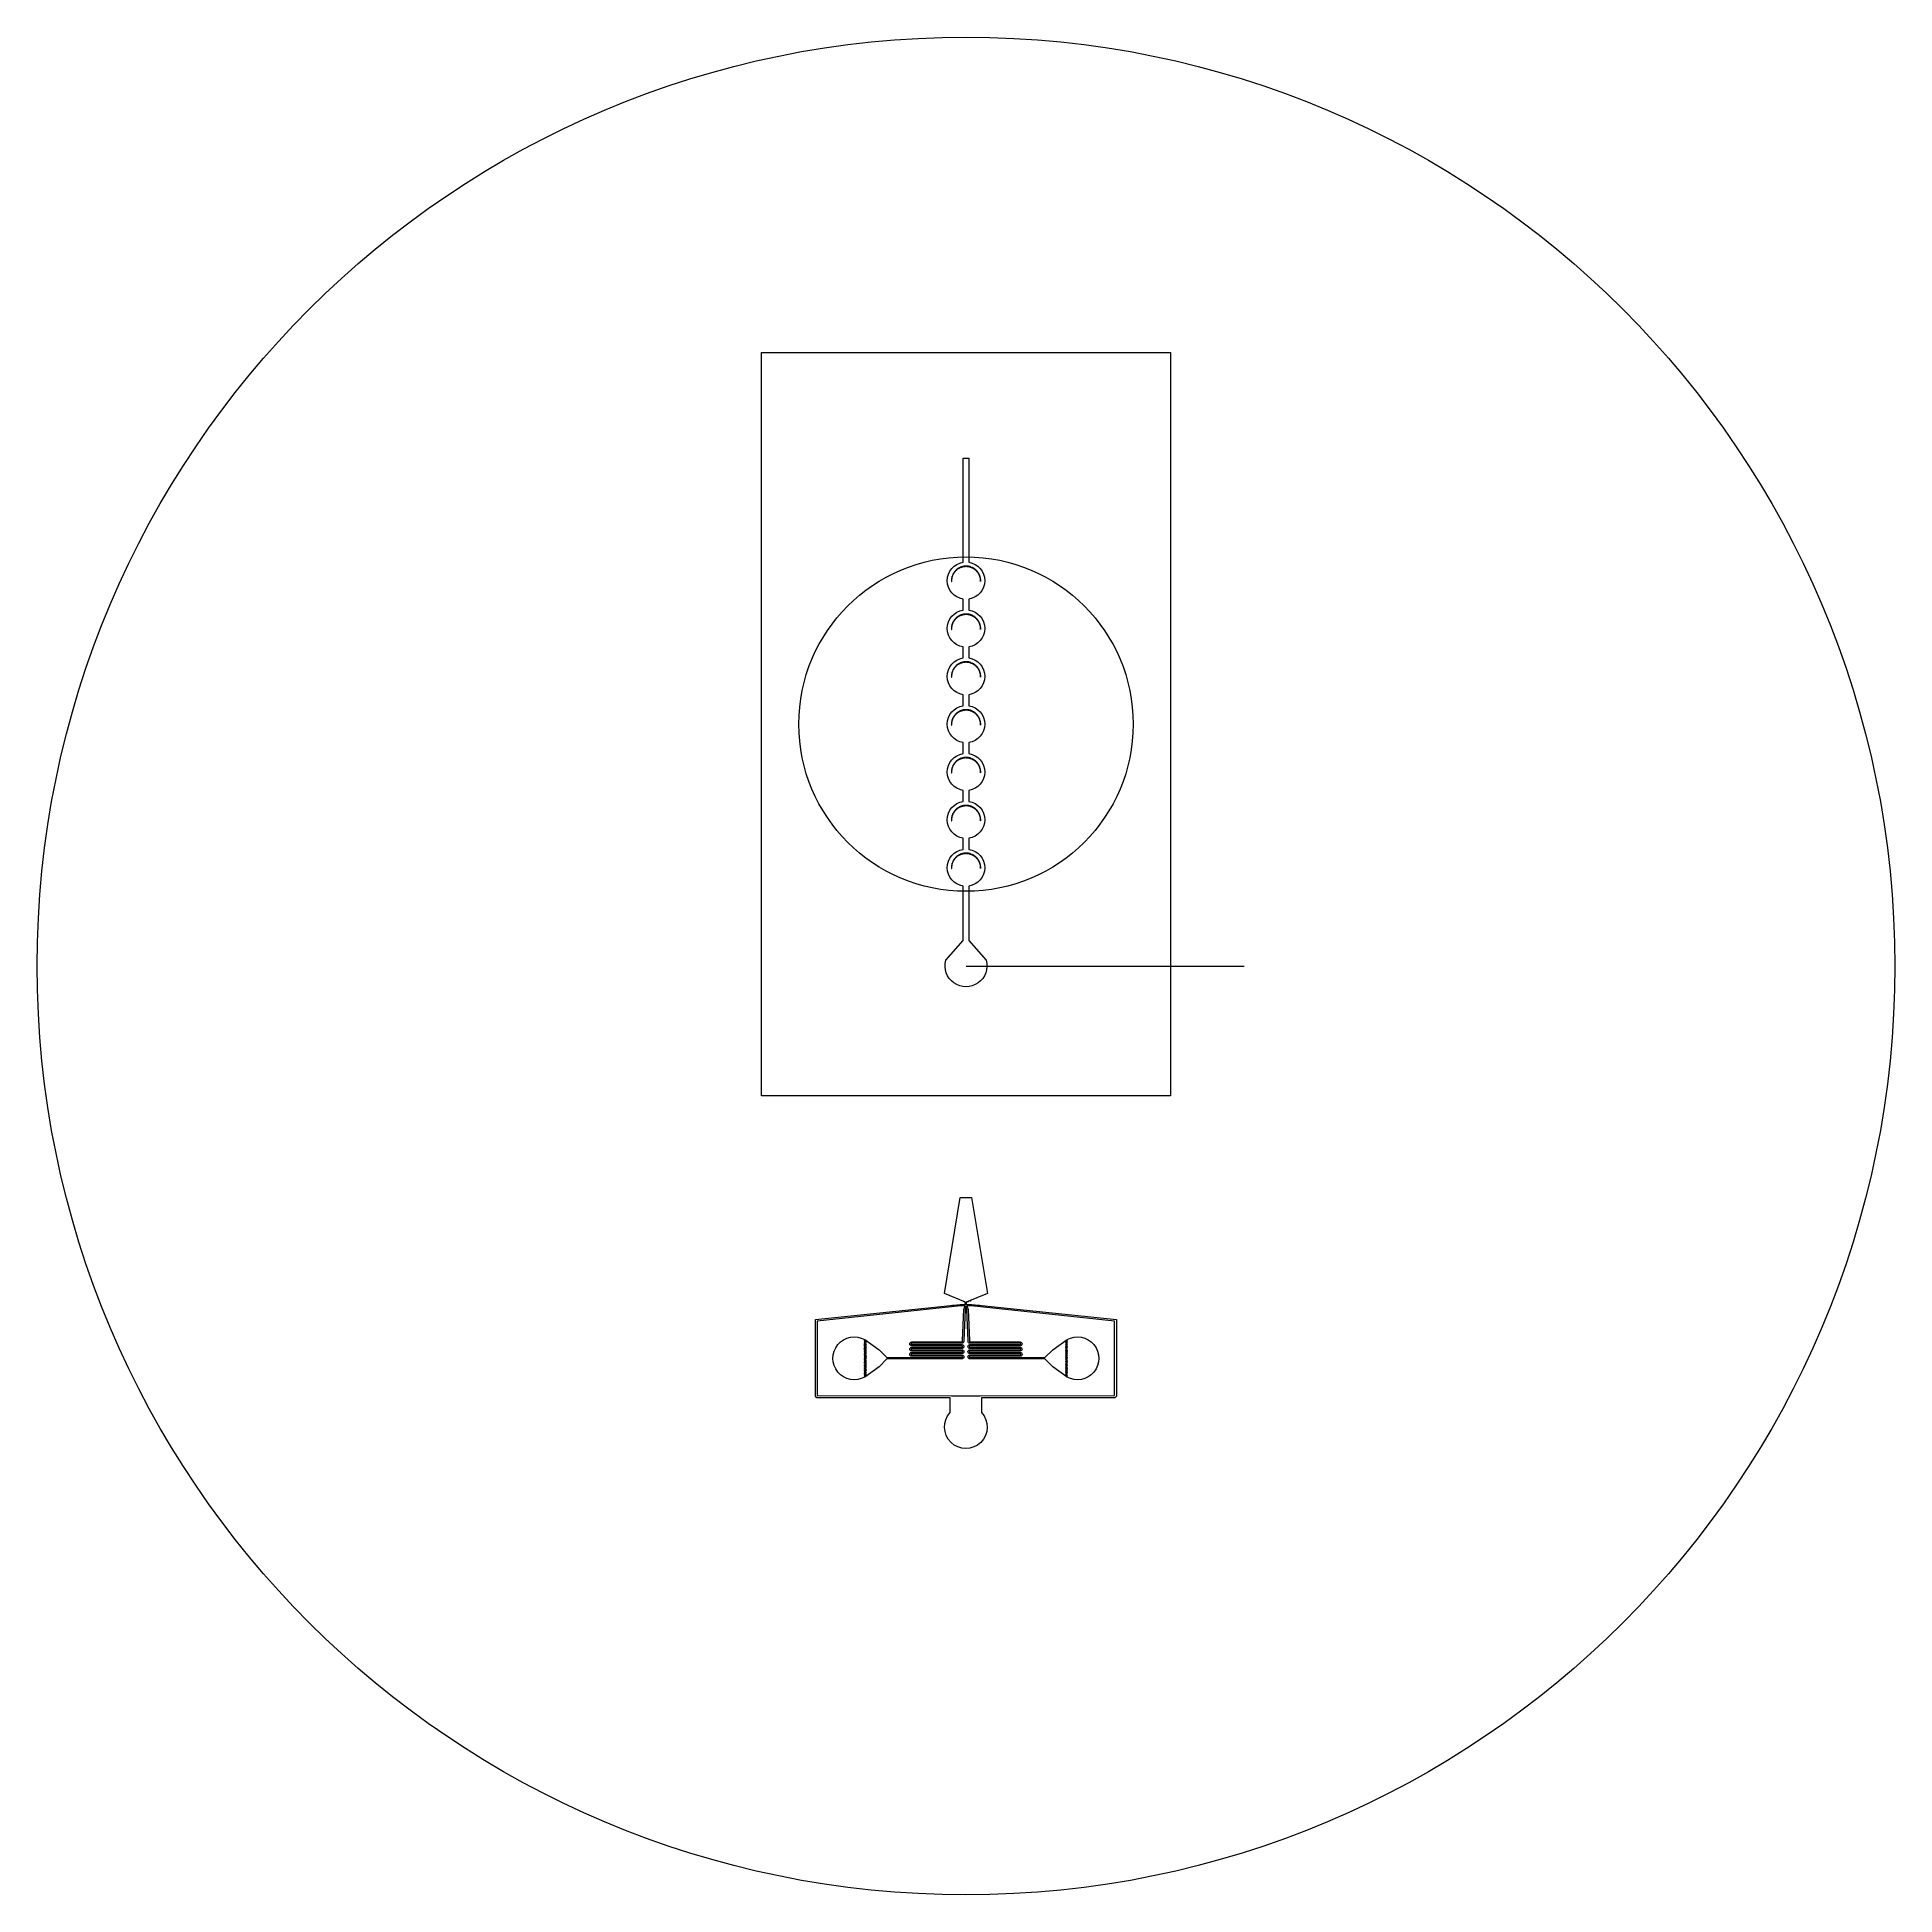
# Model space of a CAD drawing. Header units: inches. Extents: x -50 to 50, y -50 to 50.
import ezdxf

# ---------------------------------------------------------------- set-up
doc = ezdxf.new("R2010")
doc.units = ezdxf.units.IN
doc.header["$MEASUREMENT"] = 0
doc.styles.get("Standard").update_dxf_attribs({"font": 'arial.ttf'})

# ---------------------------------------------------------------- blocks, each defined once
blk = doc.blocks.new('*U19')
blk.add_circle((-0.04, 0), 0.005)
blk = doc.blocks.new('*U20')
at = {"color": 0, "linetype": 'ByBlock', "lineweight": -2, "transparency": 16777216}
for p in [(0, 0.2), (0, 0.1), (0, 0)]:
    blk.add_blockref('*U19', p, dxfattribs=at)
blk = doc.blocks.new('*U33')
blk.add_lwpolyline([(0.78, -0.82), (0.78, -0.81), (0.77, -0.81), (0.77, -0.82), (0.78, -0.82)])
blk = doc.blocks.new('*U34')
at = {"color": 0, "linetype": 'ByBlock', "lineweight": -2, "transparency": 16777216}
for p, rotation in [((-106.98, -1.37), 92.76363844778466), ((-106.98, -1.36), 92.03053282972678), ((-106.98, -1.35), 91.29742721166934), ((-106.98, -1.34), 90.56432159361194), ((-106.98, -1.33), 89.83121597555404), ((-106.98, -1.32), 89.09811035749614), ((-106.98, -1.31), 88.36500473943921), ((-106.98, -1.3), 87.63189912138282), ((-106.98, -1.29), 86.8987935033259), ((-106.98, -1.28), 86.1656878852685), ((-106.98, -1.27), 85.43258226721107), ((-106.97, -1.26), 84.69947664915367), ((-106.97, -1.25), 83.96637103109576), ((-106.97, -1.24), 83.23326541303885), ((-106.97, -1.23), 82.50015979498195), ((-106.97, -1.22), 81.76705417692503), ((-106.97, -1.21), 81.03394855886812), ((-106.97, -1.2), 80.30084294081121), ((-106.97, -1.19), 79.5677373227543), ((-106.96, -1.18), 78.8346317046974), ((-106.96, -1.17), 78.10152608664048), ((-106.96, -1.16), 77.36842046858308), ((-106.96, -1.15), 76.63531485052516), ((-106.95, -1.14), 75.90220923246827), ((-106.95, -1.13), 75.16910361441084), ((-106.95, -1.12), 74.43599799635395), ((-106.95, -1.11), 73.70289237829653), ((-106.94, -1.1), 72.96978676023912), ((-106.94, -1.09), 72.23668114218171), ((-106.94, -1.08), 71.50357552412382), ((-106.93, -1.08), 70.7704699060654), ((-106.93, -1.07), 70.037364288008), ((-106.93, -1.06), 69.3042586699501), ((-106.92, -1.05), 68.57115305189218), ((-106.92, -1.04), 67.83804743383479), ((-106.92, -1.03), 67.10494181577688), ((-106.91, -1.02), 66.37183619771947), ((-106.91, -1.01), 65.63873057966305), ((-106.9, -1), 64.90562496160565), ((-106.9, -0.99), 64.17251934354725), ((-106.9, -0.98), 63.43941372548884), ((-106.89, -0.97), 62.70630810743094), ((-106.89, -0.97), 61.97320248937303), ((-106.88, -0.96), 61.24009687131563), ((-106.88, -0.95), 60.50699125325821), ((-106.87, -0.94), 59.77388563520131), ((-106.87, -0.93), 59.0407800171449), ((-106.86, -0.92), 58.30767439908749), ((-106.86, -0.91), 57.57456878102959), ((-106.85, -0.91), 56.84146316297218), ((-106.85, -0.9), 56.10835754491577), ((-106.84, -0.89), 55.37525192685787), ((-106.83, -0.88), 54.64214630879996), ((-106.83, -0.87), 53.90904069074206), ((-106.82, -0.86), 53.17593507268415), ((-106.82, -0.86), 52.44282945462624), ((-106.81, -0.85), 51.70972383656883), ((-106.8, -0.84), 50.97661821851193), ((-106.8, -0.83), 50.24351260045501), ((-106.79, -0.83), 49.51040698239711), ((-106.78, -0.82), 48.77730136433919), ((-106.78, -0.81), 48.04419574628228), ((-106.77, -0.8), 47.31109012822437), ((-106.76, -0.8), 46.57798451016648), ((-106.76, -0.79), 45.84487889210857), ((-106.75, -0.78), 45.11177327405068), ((-106.74, -0.77), 44.37866765599327), ((-106.74, -0.77), 43.64556203793536), ((-106.73, -0.76), 42.91245641987746), ((-106.72, -0.75), 42.17935080181955), ((-106.71, -0.75), 41.44624518376163), ((-106.71, -0.74), 40.71313956570373), ((-106.7, -0.73), 39.98003394764683), ((-106.69, -0.73), 39.24692832958892), ((-106.68, -0.72), 38.51382271153052), ((-106.68, -0.71), 37.78071709347311), ((-106.67, -0.71), 37.0476114754162), ((-106.66, -0.7), 36.31450585735881), ((-106.65, -0.7), 35.5814002393014), ((-106.64, -0.69), 34.84829462124348), ((-106.63, -0.69), 34.11518900318607), ((-106.63, -0.68), 33.38208338512819), ((-106.62, -0.67), 32.64897776707075), ((-106.61, -0.67), 31.91587214901386), ((-106.6, -0.66), 31.18276653095693), ((-106.59, -0.66), 30.44966091290004), ((-106.58, -0.65), 29.71655529484311), ((-106.58, -0.65), 28.98344967678523), ((-106.57, -0.64), 28.25034405867041), ((-106.56, -0.64), 27.51723844061301), ((-105.54, -0.91), 302.4769867459001), ((-105.53, -0.92), 301.7438811278423), ((-105.54, -0.9), 303.210092363957), ((-105.55, -0.9), 303.9431979820139), ((-105.55, -0.89), 304.6763036000713), ((-105.56, -0.88), 305.4094092181297), ((-105.57, -0.86), 306.8756204542451), ((-105.57, -0.87), 306.1425148361876), ((-105.58, -0.86), 307.608726072303), ((-105.58, -0.85), 308.3418316903604), ((-105.59, -0.84), 309.0749373084173), ((-105.6, -0.82), 310.5411485445321), ((-105.6, -0.83), 309.8080429264742), ((-105.61, -0.82), 311.274254162591), ((-105.62, -0.81), 312.0073597806489), ((-105.63, -0.79), 313.4735710167643), ((-105.62, -0.8), 312.7404653987063), ((-105.64, -0.79), 314.2066766348221), ((-105.64, -0.78), 314.93978225288), ((-105.66, -0.77), 316.4059934889959), ((-105.65, -0.77), 315.6728878709379), ((-105.66, -0.76), 317.1390991070538), ((-105.68, -0.75), 318.6053103431701), ((-105.67, -0.75), 317.8722047251122), ((-105.69, -0.74), 319.338415961227), ((-105.7, -0.73), 320.8046271973423), ((-105.69, -0.73), 320.0715215792844), ((-105.71, -0.72), 321.5377328154001), ((-105.73, -0.71), 323.0039440515146), ((-105.72, -0.71), 322.2708384334571), ((-105.73, -0.7), 323.7370496695725), ((-105.75, -0.69), 325.2032609056882), ((-105.74, -0.7), 324.4701552876303), ((-105.77, -0.68), 326.669472141804), ((-105.76, -0.69), 325.9363665237461), ((-105.78, -0.67), 327.4025777598609), ((-105.79, -0.66), 328.8687889959748), ((-105.78, -0.67), 328.1356833779179), ((-105.81, -0.65), 330.3350002320896), ((-105.8, -0.66), 329.6018946140321), ((-105.83, -0.64), 331.8012114682034), ((-105.82, -0.65), 331.068105850146), ((-105.84, -0.63), 333.2674227043167), ((-105.84, -0.64), 332.5343170862604), ((-105.86, -0.63), 334.7336339404296), ((-105.85, -0.63), 334.0005283223731), ((-105.89, -0.61), 336.9329507946592), ((-105.88, -0.62), 336.1998451766014), ((-105.87, -0.62), 335.466739558486), ((-106.55, -0.63), 26.78413282255508), ((-106.54, -0.63), 26.05102720449767), ((-105.91, -0.61), 338.3991620307747), ((-105.9, -0.61), 337.6660564127172), ((-106.53, -0.63), 25.31792158644177), ((-106.52, -0.62), 24.58481596838436), ((-105.94, -0.6), 340.5984788849453), ((-105.93, -0.6), 339.8653732668889), ((-105.92, -0.6), 339.132267648832), ((-106.51, -0.62), 23.85171035032646), ((-106.5, -0.61), 23.11860473226955), ((-106.49, -0.61), 22.38549911421265), ((-105.97, -0.59), 342.7977957391191), ((-105.96, -0.59), 342.0646901210607), ((-105.95, -0.59), 341.3315845030028), ((-106.48, -0.61), 21.65239349615571), ((-106.48, -0.6), 20.91928787809833), ((-106.47, -0.6), 20.18618226004092), ((-105.99, -0.58), 344.9971125932923), ((-105.98, -0.58), 344.2640069752344), ((-105.97, -0.58), 343.530901357177), ((-106.46, -0.6), 19.45307664198351), ((-106.45, -0.59), 18.71997102392558), ((-106.44, -0.59), 17.98686540586767), ((-106.43, -0.59), 17.25375978781079), ((-106.03, -0.57), 347.9295350655219), ((-106.02, -0.57), 347.1964294474651), ((-106.01, -0.57), 346.4633238294077), ((-106, -0.58), 345.7302182113497), ((-106.42, -0.58), 16.52065416975435), ((-106.41, -0.58), 15.78754855169748), ((-106.4, -0.58), 15.05444293363953), ((-106.39, -0.58), 14.32133731558164), ((-106.38, -0.57), 13.58823169752423), ((-106.07, -0.56), 350.8619575377501), ((-106.06, -0.56), 350.1288519196932), ((-106.05, -0.56), 349.3957463016358), ((-106.04, -0.57), 348.6626406835788), ((-106.37, -0.57), 12.85512607946684), ((-106.36, -0.57), 12.12202046140943), ((-106.35, -0.57), 11.38891484335203), ((-106.34, -0.56), 10.6558092252951), ((-106.33, -0.56), 9.922703607237699), ((-106.32, -0.56), 9.189597989180287), ((-106.14, -0.55), 355.9936968641496), ((-106.13, -0.55), 355.2605912460926), ((-106.12, -0.55), 354.5274856280357), ((-106.11, -0.56), 353.7943800099793), ((-106.1, -0.56), 353.0612743919219), ((-106.09, -0.56), 352.3281687738644), ((-106.08, -0.56), 351.595063155807), ((-106.31, -0.56), 8.456492371122893), ((-106.3, -0.56), 7.723386753065977), ((-106.29, -0.56), 6.99028113500854), ((-106.28, -0.56), 6.257175516950705), ((-106.27, -0.55), 5.524069898893213), ((-106.26, -0.55), 4.7909642808358), ((-106.25, -0.55), 4.057858662778916), ((-106.24, -0.55), 3.324753044722432), ((-106.23, -0.55), 2.591647426665455), ((-106.22, -0.55), 1.858541808608113), ((-106.21, -0.55), 1.125436190550572), ((-106.2, -0.55), 0.3923305724928487), ((-106.19, -0.55), 359.6592249544369), ((-106.18, -0.55), 358.9261193363789), ((-106.17, -0.55), 358.1930137183214), ((-106.16, -0.55), 357.4599081002634), ((-106.15, -0.55), 356.7268024822065), ((-105.42, -1.37), 267.2879170790844), ((-105.42, -1.36), 268.0210226971423), ((-105.42, -1.35), 268.7541283151992), ((-105.42, -1.34), 269.4872339332561), ((-105.42, -1.33), 270.2203395513135), ((-105.42, -1.32), 270.9534451693714), ((-105.42, -1.31), 271.6865507874298), ((-105.42, -1.3), 272.4196564055449), ((-105.42, -1.29), 273.1527620236018), ((-105.42, -1.28), 273.8858676416592), ((-105.42, -1.27), 274.6189732597167), ((-105.42, -1.26), 275.3520788777745), ((-105.42, -1.25), 276.0851844958319), ((-105.42, -1.24), 276.8182901138893), ((-105.42, -1.23), 277.5513957319467), ((-105.42, -1.22), 278.2845013500042), ((-105.42, -1.21), 279.0176069680621), ((-105.43, -1.2), 279.750712586119), ((-105.43, -1.19), 280.4838182041753), ((-105.43, -1.18), 281.2169238222323), ((-105.43, -1.17), 281.9500294402892), ((-105.43, -1.16), 282.6831350583462), ((-105.44, -1.15), 283.416240676403), ((-105.44, -1.14), 284.1493462944599), ((-105.44, -1.13), 284.8824519125174), ((-105.44, -1.12), 285.6155575305743), ((-105.45, -1.1), 287.0817687666876), ((-105.45, -1.11), 286.3486631486307), ((-105.45, -1.09), 287.8148743847455), ((-105.46, -1.08), 288.5479800028024), ((-105.46, -1.07), 289.2810856208594), ((-105.46, -1.06), 290.0141912389177), ((-105.47, -1.06), 290.7472968569761), ((-105.47, -1.05), 291.480402475034), ((-105.47, -1.04), 292.2135080930914), ((-105.48, -1.03), 292.9466137111488), ((-105.48, -1.02), 293.6797193292067), ((-105.48, -1.01), 294.4128249472647), ((-105.49, -1), 295.1459305653225), ((-105.49, -0.99), 295.8790361833805), ((-105.5, -0.97), 297.3452474194953), ((-105.5, -0.98), 296.6121418014379), ((-105.51, -0.96), 298.0783530375542), ((-105.51, -0.96), 298.8114586556121), ((-105.52, -0.95), 299.5445642736695), ((-105.52, -0.94), 300.2776698917274), ((-105.53, -0.93), 301.0107755097853)]:
    blk.add_blockref('*U33', p, dxfattribs=dict(at, rotation=rotation))
blk = doc.blocks.new('*U40')
blk.add_lwpolyline([(0.78, -0.82), (0.78, -0.81), (0.77, -0.81), (0.77, -0.82), (0.78, -0.82)])
blk = doc.blocks.new('*U41')
at = {"color": 0, "linetype": 'ByBlock', "lineweight": -2, "transparency": 16777216}
for p, rotation in [((-106.98, -1.37), 92.76363844778466), ((-106.98, -1.36), 92.03053282972678), ((-106.98, -1.35), 91.29742721166934), ((-106.98, -1.34), 90.56432159361194), ((-106.98, -1.33), 89.83121597555404), ((-106.98, -1.32), 89.09811035749614), ((-106.98, -1.31), 88.36500473943921), ((-106.98, -1.3), 87.63189912138282), ((-106.98, -1.29), 86.8987935033259), ((-106.98, -1.28), 86.1656878852685), ((-106.98, -1.27), 85.43258226721107), ((-106.97, -1.26), 84.69947664915367), ((-106.97, -1.25), 83.96637103109576), ((-106.97, -1.24), 83.23326541303885), ((-106.97, -1.23), 82.50015979498195), ((-106.97, -1.22), 81.76705417692503), ((-106.97, -1.21), 81.03394855886812), ((-106.97, -1.2), 80.30084294081121), ((-106.97, -1.19), 79.5677373227543), ((-106.96, -1.18), 78.8346317046974), ((-106.96, -1.17), 78.10152608664048), ((-106.96, -1.16), 77.36842046858308), ((-106.96, -1.15), 76.63531485052516), ((-106.95, -1.14), 75.90220923246827), ((-106.95, -1.13), 75.16910361441084), ((-106.95, -1.12), 74.43599799635395), ((-106.95, -1.11), 73.70289237829653), ((-106.94, -1.1), 72.96978676023912), ((-106.94, -1.09), 72.23668114218171), ((-106.94, -1.08), 71.50357552412382), ((-106.93, -1.08), 70.7704699060654), ((-106.93, -1.07), 70.037364288008), ((-106.93, -1.06), 69.3042586699501), ((-106.92, -1.05), 68.57115305189218), ((-106.92, -1.04), 67.83804743383479), ((-106.92, -1.03), 67.10494181577688), ((-106.91, -1.02), 66.37183619771947), ((-106.91, -1.01), 65.63873057966305), ((-106.9, -1), 64.90562496160565), ((-106.9, -0.99), 64.17251934354725), ((-106.9, -0.98), 63.43941372548884), ((-106.89, -0.97), 62.70630810743094), ((-106.89, -0.97), 61.97320248937303), ((-106.88, -0.96), 61.24009687131563), ((-106.88, -0.95), 60.50699125325821), ((-106.87, -0.94), 59.77388563520131), ((-106.87, -0.93), 59.0407800171449), ((-106.86, -0.92), 58.30767439908749), ((-106.86, -0.91), 57.57456878102959), ((-106.85, -0.91), 56.84146316297218), ((-106.85, -0.9), 56.10835754491577), ((-106.84, -0.89), 55.37525192685787), ((-106.83, -0.88), 54.64214630879996), ((-106.83, -0.87), 53.90904069074206), ((-106.82, -0.86), 53.17593507268415), ((-106.82, -0.86), 52.44282945462624), ((-106.81, -0.85), 51.70972383656883), ((-106.8, -0.84), 50.97661821851193), ((-106.8, -0.83), 50.24351260045501), ((-106.79, -0.83), 49.51040698239711), ((-106.78, -0.82), 48.77730136433919), ((-106.78, -0.81), 48.04419574628228), ((-106.77, -0.8), 47.31109012822437), ((-106.76, -0.8), 46.57798451016648), ((-106.76, -0.79), 45.84487889210857), ((-106.75, -0.78), 45.11177327405068), ((-106.74, -0.77), 44.37866765599327), ((-106.74, -0.77), 43.64556203793536), ((-106.73, -0.76), 42.91245641987746), ((-106.72, -0.75), 42.17935080181955), ((-106.71, -0.75), 41.44624518376163), ((-106.71, -0.74), 40.71313956570373), ((-106.7, -0.73), 39.98003394764683), ((-106.69, -0.73), 39.24692832958892), ((-106.68, -0.72), 38.51382271153052), ((-106.68, -0.71), 37.78071709347311), ((-106.67, -0.71), 37.0476114754162), ((-106.66, -0.7), 36.31450585735881), ((-106.65, -0.7), 35.5814002393014), ((-106.64, -0.69), 34.84829462124348), ((-106.63, -0.69), 34.11518900318607), ((-106.63, -0.68), 33.38208338512819), ((-106.62, -0.67), 32.64897776707075), ((-106.61, -0.67), 31.91587214901386), ((-106.6, -0.66), 31.18276653095693), ((-106.59, -0.66), 30.44966091290004), ((-106.58, -0.65), 29.71655529484311), ((-106.58, -0.65), 28.98344967678523), ((-106.57, -0.64), 28.25034405867041), ((-106.56, -0.64), 27.51723844061301), ((-105.54, -0.91), 302.4769867459001), ((-105.53, -0.92), 301.7438811278423), ((-105.54, -0.9), 303.210092363957), ((-105.55, -0.9), 303.9431979820139), ((-105.55, -0.89), 304.6763036000713), ((-105.56, -0.88), 305.4094092181297), ((-105.57, -0.86), 306.8756204542451), ((-105.57, -0.87), 306.1425148361876), ((-105.58, -0.86), 307.608726072303), ((-105.58, -0.85), 308.3418316903604), ((-105.59, -0.84), 309.0749373084173), ((-105.6, -0.82), 310.5411485445321), ((-105.6, -0.83), 309.8080429264742), ((-105.61, -0.82), 311.274254162591), ((-105.62, -0.81), 312.0073597806489), ((-105.63, -0.79), 313.4735710167643), ((-105.62, -0.8), 312.7404653987063), ((-105.64, -0.79), 314.2066766348221), ((-105.64, -0.78), 314.93978225288), ((-105.66, -0.77), 316.4059934889959), ((-105.65, -0.77), 315.6728878709379), ((-105.66, -0.76), 317.1390991070538), ((-105.68, -0.75), 318.6053103431701), ((-105.67, -0.75), 317.8722047251122), ((-105.69, -0.74), 319.338415961227), ((-105.7, -0.73), 320.8046271973423), ((-105.69, -0.73), 320.0715215792844), ((-105.71, -0.72), 321.5377328154001), ((-105.73, -0.71), 323.0039440515146), ((-105.72, -0.71), 322.2708384334571), ((-105.73, -0.7), 323.7370496695725), ((-105.75, -0.69), 325.2032609056882), ((-105.74, -0.7), 324.4701552876303), ((-105.77, -0.68), 326.669472141804), ((-105.76, -0.69), 325.9363665237461), ((-105.78, -0.67), 327.4025777598609), ((-105.79, -0.66), 328.8687889959748), ((-105.78, -0.67), 328.1356833779179), ((-105.81, -0.65), 330.3350002320896), ((-105.8, -0.66), 329.6018946140321), ((-105.83, -0.64), 331.8012114682034), ((-105.82, -0.65), 331.068105850146), ((-105.84, -0.63), 333.2674227043167), ((-105.84, -0.64), 332.5343170862604), ((-105.86, -0.63), 334.7336339404296), ((-105.85, -0.63), 334.0005283223731), ((-105.89, -0.61), 336.9329507946592), ((-105.88, -0.62), 336.1998451766014), ((-105.87, -0.62), 335.466739558486), ((-106.55, -0.63), 26.78413282255508), ((-106.54, -0.63), 26.05102720449767), ((-105.91, -0.61), 338.3991620307747), ((-105.9, -0.61), 337.6660564127172), ((-106.53, -0.63), 25.31792158644177), ((-106.52, -0.62), 24.58481596838436), ((-105.94, -0.6), 340.5984788849453), ((-105.93, -0.6), 339.8653732668889), ((-105.92, -0.6), 339.132267648832), ((-106.51, -0.62), 23.85171035032646), ((-106.5, -0.61), 23.11860473226955), ((-106.49, -0.61), 22.38549911421265), ((-105.97, -0.59), 342.7977957391191), ((-105.96, -0.59), 342.0646901210607), ((-105.95, -0.59), 341.3315845030028), ((-106.48, -0.61), 21.65239349615571), ((-106.48, -0.6), 20.91928787809833), ((-106.47, -0.6), 20.18618226004092), ((-105.99, -0.58), 344.9971125932923), ((-105.98, -0.58), 344.2640069752344), ((-105.97, -0.58), 343.530901357177), ((-106.46, -0.6), 19.45307664198351), ((-106.45, -0.59), 18.71997102392558), ((-106.44, -0.59), 17.98686540586767), ((-106.43, -0.59), 17.25375978781079), ((-106.03, -0.57), 347.9295350655219), ((-106.02, -0.57), 347.1964294474651), ((-106.01, -0.57), 346.4633238294077), ((-106, -0.58), 345.7302182113497), ((-106.42, -0.58), 16.52065416975435), ((-106.41, -0.58), 15.78754855169748), ((-106.4, -0.58), 15.05444293363953), ((-106.39, -0.58), 14.32133731558164), ((-106.38, -0.57), 13.58823169752423), ((-106.07, -0.56), 350.8619575377501), ((-106.06, -0.56), 350.1288519196932), ((-106.05, -0.56), 349.3957463016358), ((-106.04, -0.57), 348.6626406835788), ((-106.37, -0.57), 12.85512607946684), ((-106.36, -0.57), 12.12202046140943), ((-106.35, -0.57), 11.38891484335203), ((-106.34, -0.56), 10.6558092252951), ((-106.33, -0.56), 9.922703607237699), ((-106.32, -0.56), 9.189597989180287), ((-106.14, -0.55), 355.9936968641496), ((-106.13, -0.55), 355.2605912460926), ((-106.12, -0.55), 354.5274856280357), ((-106.11, -0.56), 353.7943800099793), ((-106.1, -0.56), 353.0612743919219), ((-106.09, -0.56), 352.3281687738644), ((-106.08, -0.56), 351.595063155807), ((-106.31, -0.56), 8.456492371122893), ((-106.3, -0.56), 7.723386753065977), ((-106.29, -0.56), 6.99028113500854), ((-106.28, -0.56), 6.257175516950705), ((-106.27, -0.55), 5.524069898893213), ((-106.26, -0.55), 4.7909642808358), ((-106.25, -0.55), 4.057858662778916), ((-106.24, -0.55), 3.324753044722432), ((-106.23, -0.55), 2.591647426665455), ((-106.22, -0.55), 1.858541808608113), ((-106.21, -0.55), 1.125436190550572), ((-106.2, -0.55), 0.3923305724928487), ((-106.19, -0.55), 359.6592249544369), ((-106.18, -0.55), 358.9261193363789), ((-106.17, -0.55), 358.1930137183214), ((-106.16, -0.55), 357.4599081002634), ((-106.15, -0.55), 356.7268024822065), ((-105.42, -1.37), 267.2879170790844), ((-105.42, -1.36), 268.0210226971423), ((-105.42, -1.35), 268.7541283151992), ((-105.42, -1.34), 269.4872339332561), ((-105.42, -1.33), 270.2203395513135), ((-105.42, -1.32), 270.9534451693714), ((-105.42, -1.31), 271.6865507874298), ((-105.42, -1.3), 272.4196564055449), ((-105.42, -1.29), 273.1527620236018), ((-105.42, -1.28), 273.8858676416592), ((-105.42, -1.27), 274.6189732597167), ((-105.42, -1.26), 275.3520788777745), ((-105.42, -1.25), 276.0851844958319), ((-105.42, -1.24), 276.8182901138893), ((-105.42, -1.23), 277.5513957319467), ((-105.42, -1.22), 278.2845013500042), ((-105.42, -1.21), 279.0176069680621), ((-105.43, -1.2), 279.750712586119), ((-105.43, -1.19), 280.4838182041753), ((-105.43, -1.18), 281.2169238222323), ((-105.43, -1.17), 281.9500294402892), ((-105.43, -1.16), 282.6831350583462), ((-105.44, -1.15), 283.416240676403), ((-105.44, -1.14), 284.1493462944599), ((-105.44, -1.13), 284.8824519125174), ((-105.44, -1.12), 285.6155575305743), ((-105.45, -1.1), 287.0817687666876), ((-105.45, -1.11), 286.3486631486307), ((-105.45, -1.09), 287.8148743847455), ((-105.46, -1.08), 288.5479800028024), ((-105.46, -1.07), 289.2810856208594), ((-105.46, -1.06), 290.0141912389177), ((-105.47, -1.06), 290.7472968569761), ((-105.47, -1.05), 291.480402475034), ((-105.47, -1.04), 292.2135080930914), ((-105.48, -1.03), 292.9466137111488), ((-105.48, -1.02), 293.6797193292067), ((-105.48, -1.01), 294.4128249472647), ((-105.49, -1), 295.1459305653225), ((-105.49, -0.99), 295.8790361833805), ((-105.5, -0.97), 297.3452474194953), ((-105.5, -0.98), 296.6121418014379), ((-105.51, -0.96), 298.0783530375542), ((-105.51, -0.96), 298.8114586556121), ((-105.52, -0.95), 299.5445642736695), ((-105.52, -0.94), 300.2776698917274), ((-105.53, -0.93), 301.0107755097853)]:
    blk.add_blockref('*U40', p, dxfattribs=dict(at, rotation=rotation))
blk = doc.blocks.new('*U48')
blk.add_lwpolyline([(0.78, -0.82), (0.78, -0.81), (0.77, -0.81), (0.77, -0.82), (0.78, -0.82)])
blk = doc.blocks.new('*U50')
at = {"color": 0, "linetype": 'ByBlock', "lineweight": -2, "transparency": 16777216}
for p, rotation in [((-106.98, -1.37), 92.76363844778466), ((-106.98, -1.36), 92.03053282972678), ((-106.98, -1.35), 91.29742721166934), ((-106.98, -1.34), 90.56432159361194), ((-106.98, -1.33), 89.83121597555404), ((-106.98, -1.32), 89.09811035749614), ((-106.98, -1.31), 88.36500473943921), ((-106.98, -1.3), 87.63189912138282), ((-106.98, -1.29), 86.8987935033259), ((-106.98, -1.28), 86.1656878852685), ((-106.98, -1.27), 85.43258226721107), ((-106.97, -1.26), 84.69947664915367), ((-106.97, -1.25), 83.96637103109576), ((-106.97, -1.24), 83.23326541303885), ((-106.97, -1.23), 82.50015979498195), ((-106.97, -1.22), 81.76705417692503), ((-106.97, -1.21), 81.03394855886812), ((-106.97, -1.2), 80.30084294081121), ((-106.97, -1.19), 79.5677373227543), ((-106.96, -1.18), 78.8346317046974), ((-106.96, -1.17), 78.10152608664048), ((-106.96, -1.16), 77.36842046858308), ((-106.96, -1.15), 76.63531485052516), ((-106.95, -1.14), 75.90220923246827), ((-106.95, -1.13), 75.16910361441084), ((-106.95, -1.12), 74.43599799635395), ((-106.95, -1.11), 73.70289237829653), ((-106.94, -1.1), 72.96978676023912), ((-106.94, -1.09), 72.23668114218171), ((-106.94, -1.08), 71.50357552412382), ((-106.93, -1.08), 70.7704699060654), ((-106.93, -1.07), 70.037364288008), ((-106.93, -1.06), 69.3042586699501), ((-106.92, -1.05), 68.57115305189218), ((-106.92, -1.04), 67.83804743383479), ((-106.92, -1.03), 67.10494181577688), ((-106.91, -1.02), 66.37183619771947), ((-106.91, -1.01), 65.63873057966305), ((-106.9, -1), 64.90562496160565), ((-106.9, -0.99), 64.17251934354725), ((-106.9, -0.98), 63.43941372548884), ((-106.89, -0.97), 62.70630810743094), ((-106.89, -0.97), 61.97320248937303), ((-106.88, -0.96), 61.24009687131563), ((-106.88, -0.95), 60.50699125325821), ((-106.87, -0.94), 59.77388563520131), ((-106.87, -0.93), 59.0407800171449), ((-106.86, -0.92), 58.30767439908749), ((-106.86, -0.91), 57.57456878102959), ((-106.85, -0.91), 56.84146316297218), ((-106.85, -0.9), 56.10835754491577), ((-106.84, -0.89), 55.37525192685787), ((-106.83, -0.88), 54.64214630879996), ((-106.83, -0.87), 53.90904069074206), ((-106.82, -0.86), 53.17593507268415), ((-106.82, -0.86), 52.44282945462624), ((-106.81, -0.85), 51.70972383656883), ((-106.8, -0.84), 50.97661821851193), ((-106.8, -0.83), 50.24351260045501), ((-106.79, -0.83), 49.51040698239711), ((-106.78, -0.82), 48.77730136433919), ((-106.78, -0.81), 48.04419574628228), ((-106.77, -0.8), 47.31109012822437), ((-106.76, -0.8), 46.57798451016648), ((-106.76, -0.79), 45.84487889210857), ((-106.75, -0.78), 45.11177327405068), ((-106.74, -0.77), 44.37866765599327), ((-106.74, -0.77), 43.64556203793536), ((-106.73, -0.76), 42.91245641987746), ((-106.72, -0.75), 42.17935080181955), ((-106.71, -0.75), 41.44624518376163), ((-106.71, -0.74), 40.71313956570373), ((-106.7, -0.73), 39.98003394764683), ((-106.69, -0.73), 39.24692832958892), ((-106.68, -0.72), 38.51382271153052), ((-106.68, -0.71), 37.78071709347311), ((-106.67, -0.71), 37.0476114754162), ((-106.66, -0.7), 36.31450585735881), ((-106.65, -0.7), 35.5814002393014), ((-106.64, -0.69), 34.84829462124348), ((-106.63, -0.69), 34.11518900318607), ((-106.63, -0.68), 33.38208338512819), ((-106.62, -0.67), 32.64897776707075), ((-106.61, -0.67), 31.91587214901386), ((-106.6, -0.66), 31.18276653095693), ((-106.59, -0.66), 30.44966091290004), ((-106.58, -0.65), 29.71655529484311), ((-106.58, -0.65), 28.98344967678523), ((-106.57, -0.64), 28.25034405867041), ((-106.56, -0.64), 27.51723844061301), ((-105.54, -0.91), 302.4769867459001), ((-105.53, -0.92), 301.7438811278423), ((-105.54, -0.9), 303.210092363957), ((-105.55, -0.9), 303.9431979820139), ((-105.55, -0.89), 304.6763036000713), ((-105.56, -0.88), 305.4094092181297), ((-105.57, -0.86), 306.8756204542451), ((-105.57, -0.87), 306.1425148361876), ((-105.58, -0.86), 307.608726072303), ((-105.58, -0.85), 308.3418316903604), ((-105.59, -0.84), 309.0749373084173), ((-105.6, -0.82), 310.5411485445321), ((-105.6, -0.83), 309.8080429264742), ((-105.61, -0.82), 311.274254162591), ((-105.62, -0.81), 312.0073597806489), ((-105.63, -0.79), 313.4735710167643), ((-105.62, -0.8), 312.7404653987063), ((-105.64, -0.79), 314.2066766348221), ((-105.64, -0.78), 314.93978225288), ((-105.66, -0.77), 316.4059934889959), ((-105.65, -0.77), 315.6728878709379), ((-105.66, -0.76), 317.1390991070538), ((-105.68, -0.75), 318.6053103431701), ((-105.67, -0.75), 317.8722047251122), ((-105.69, -0.74), 319.338415961227), ((-105.7, -0.73), 320.8046271973423), ((-105.69, -0.73), 320.0715215792844), ((-105.71, -0.72), 321.5377328154001), ((-105.73, -0.71), 323.0039440515146), ((-105.72, -0.71), 322.2708384334571), ((-105.73, -0.7), 323.7370496695725), ((-105.75, -0.69), 325.2032609056882), ((-105.74, -0.7), 324.4701552876303), ((-105.77, -0.68), 326.669472141804), ((-105.76, -0.69), 325.9363665237461), ((-105.78, -0.67), 327.4025777598609), ((-105.79, -0.66), 328.8687889959748), ((-105.78, -0.67), 328.1356833779179), ((-105.81, -0.65), 330.3350002320896), ((-105.8, -0.66), 329.6018946140321), ((-105.83, -0.64), 331.8012114682034), ((-105.82, -0.65), 331.068105850146), ((-105.84, -0.63), 333.2674227043167), ((-105.84, -0.64), 332.5343170862604), ((-105.86, -0.63), 334.7336339404296), ((-105.85, -0.63), 334.0005283223731), ((-105.89, -0.61), 336.9329507946592), ((-105.88, -0.62), 336.1998451766014), ((-105.87, -0.62), 335.466739558486), ((-106.55, -0.63), 26.78413282255508), ((-106.54, -0.63), 26.05102720449767), ((-105.91, -0.61), 338.3991620307747), ((-105.9, -0.61), 337.6660564127172), ((-106.53, -0.63), 25.31792158644177), ((-106.52, -0.62), 24.58481596838436), ((-105.94, -0.6), 340.5984788849453), ((-105.93, -0.6), 339.8653732668889), ((-105.92, -0.6), 339.132267648832), ((-106.51, -0.62), 23.85171035032646), ((-106.5, -0.61), 23.11860473226955), ((-106.49, -0.61), 22.38549911421265), ((-105.97, -0.59), 342.7977957391191), ((-105.96, -0.59), 342.0646901210607), ((-105.95, -0.59), 341.3315845030028), ((-106.48, -0.61), 21.65239349615571), ((-106.48, -0.6), 20.91928787809833), ((-106.47, -0.6), 20.18618226004092), ((-105.99, -0.58), 344.9971125932923), ((-105.98, -0.58), 344.2640069752344), ((-105.97, -0.58), 343.530901357177), ((-106.46, -0.6), 19.45307664198351), ((-106.45, -0.59), 18.71997102392558), ((-106.44, -0.59), 17.98686540586767), ((-106.43, -0.59), 17.25375978781079), ((-106.03, -0.57), 347.9295350655219), ((-106.02, -0.57), 347.1964294474651), ((-106.01, -0.57), 346.4633238294077), ((-106, -0.58), 345.7302182113497), ((-106.42, -0.58), 16.52065416975435), ((-106.41, -0.58), 15.78754855169748), ((-106.4, -0.58), 15.05444293363953), ((-106.39, -0.58), 14.32133731558164), ((-106.38, -0.57), 13.58823169752423), ((-106.07, -0.56), 350.8619575377501), ((-106.06, -0.56), 350.1288519196932), ((-106.05, -0.56), 349.3957463016358), ((-106.04, -0.57), 348.6626406835788), ((-106.37, -0.57), 12.85512607946684), ((-106.36, -0.57), 12.12202046140943), ((-106.35, -0.57), 11.38891484335203), ((-106.34, -0.56), 10.6558092252951), ((-106.33, -0.56), 9.922703607237699), ((-106.32, -0.56), 9.189597989180287), ((-106.14, -0.55), 355.9936968641496), ((-106.13, -0.55), 355.2605912460926), ((-106.12, -0.55), 354.5274856280357), ((-106.11, -0.56), 353.7943800099793), ((-106.1, -0.56), 353.0612743919219), ((-106.09, -0.56), 352.3281687738644), ((-106.08, -0.56), 351.595063155807), ((-106.31, -0.56), 8.456492371122893), ((-106.3, -0.56), 7.723386753065977), ((-106.29, -0.56), 6.99028113500854), ((-106.28, -0.56), 6.257175516950705), ((-106.27, -0.55), 5.524069898893213), ((-106.26, -0.55), 4.7909642808358), ((-106.25, -0.55), 4.057858662778916), ((-106.24, -0.55), 3.324753044722432), ((-106.23, -0.55), 2.591647426665455), ((-106.22, -0.55), 1.858541808608113), ((-106.21, -0.55), 1.125436190550572), ((-106.2, -0.55), 0.3923305724928487), ((-106.19, -0.55), 359.6592249544369), ((-106.18, -0.55), 358.9261193363789), ((-106.17, -0.55), 358.1930137183214), ((-106.16, -0.55), 357.4599081002634), ((-106.15, -0.55), 356.7268024822065), ((-105.42, -1.37), 267.2879170790844), ((-105.42, -1.36), 268.0210226971423), ((-105.42, -1.35), 268.7541283151992), ((-105.42, -1.34), 269.4872339332561), ((-105.42, -1.33), 270.2203395513135), ((-105.42, -1.32), 270.9534451693714), ((-105.42, -1.31), 271.6865507874298), ((-105.42, -1.3), 272.4196564055449), ((-105.42, -1.29), 273.1527620236018), ((-105.42, -1.28), 273.8858676416592), ((-105.42, -1.27), 274.6189732597167), ((-105.42, -1.26), 275.3520788777745), ((-105.42, -1.25), 276.0851844958319), ((-105.42, -1.24), 276.8182901138893), ((-105.42, -1.23), 277.5513957319467), ((-105.42, -1.22), 278.2845013500042), ((-105.42, -1.21), 279.0176069680621), ((-105.43, -1.2), 279.750712586119), ((-105.43, -1.19), 280.4838182041753), ((-105.43, -1.18), 281.2169238222323), ((-105.43, -1.17), 281.9500294402892), ((-105.43, -1.16), 282.6831350583462), ((-105.44, -1.15), 283.416240676403), ((-105.44, -1.14), 284.1493462944599), ((-105.44, -1.13), 284.8824519125174), ((-105.44, -1.12), 285.6155575305743), ((-105.45, -1.1), 287.0817687666876), ((-105.45, -1.11), 286.3486631486307), ((-105.45, -1.09), 287.8148743847455), ((-105.46, -1.08), 288.5479800028024), ((-105.46, -1.07), 289.2810856208594), ((-105.46, -1.06), 290.0141912389177), ((-105.47, -1.06), 290.7472968569761), ((-105.47, -1.05), 291.480402475034), ((-105.47, -1.04), 292.2135080930914), ((-105.48, -1.03), 292.9466137111488), ((-105.48, -1.02), 293.6797193292067), ((-105.48, -1.01), 294.4128249472647), ((-105.49, -1), 295.1459305653225), ((-105.49, -0.99), 295.8790361833805), ((-105.5, -0.97), 297.3452474194953), ((-105.5, -0.98), 296.6121418014379), ((-105.51, -0.96), 298.0783530375542), ((-105.51, -0.96), 298.8114586556121), ((-105.52, -0.95), 299.5445642736695), ((-105.52, -0.94), 300.2776698917274), ((-105.53, -0.93), 301.0107755097853)]:
    blk.add_blockref('*U48', p, dxfattribs=dict(at, rotation=rotation))
blk = doc.blocks.new('*U51')
blk.add_lwpolyline([(0.78, -0.82), (0.78, -0.81), (0.77, -0.81), (0.77, -0.82), (0.78, -0.82)])
blk = doc.blocks.new('*U52')
at = {"color": 0, "linetype": 'ByBlock', "lineweight": -2, "transparency": 16777216}
for p, rotation in [((-106.98, -1.37), 92.76363844778466), ((-106.98, -1.36), 92.03053282972678), ((-106.98, -1.35), 91.29742721166934), ((-106.98, -1.34), 90.56432159361194), ((-106.98, -1.33), 89.83121597555404), ((-106.98, -1.32), 89.09811035749614), ((-106.98, -1.31), 88.36500473943921), ((-106.98, -1.3), 87.63189912138282), ((-106.98, -1.29), 86.8987935033259), ((-106.98, -1.28), 86.1656878852685), ((-106.98, -1.27), 85.43258226721107), ((-106.97, -1.26), 84.69947664915367), ((-106.97, -1.25), 83.96637103109576), ((-106.97, -1.24), 83.23326541303885), ((-106.97, -1.23), 82.50015979498195), ((-106.97, -1.22), 81.76705417692503), ((-106.97, -1.21), 81.03394855886812), ((-106.97, -1.2), 80.30084294081121), ((-106.97, -1.19), 79.5677373227543), ((-106.96, -1.18), 78.8346317046974), ((-106.96, -1.17), 78.10152608664048), ((-106.96, -1.16), 77.36842046858308), ((-106.96, -1.15), 76.63531485052516), ((-106.95, -1.14), 75.90220923246827), ((-106.95, -1.13), 75.16910361441084), ((-106.95, -1.12), 74.43599799635395), ((-106.95, -1.11), 73.70289237829653), ((-106.94, -1.1), 72.96978676023912), ((-106.94, -1.09), 72.23668114218171), ((-106.94, -1.08), 71.50357552412382), ((-106.93, -1.08), 70.7704699060654), ((-106.93, -1.07), 70.037364288008), ((-106.93, -1.06), 69.3042586699501), ((-106.92, -1.05), 68.57115305189218), ((-106.92, -1.04), 67.83804743383479), ((-106.92, -1.03), 67.10494181577688), ((-106.91, -1.02), 66.37183619771947), ((-106.91, -1.01), 65.63873057966305), ((-106.9, -1), 64.90562496160565), ((-106.9, -0.99), 64.17251934354725), ((-106.9, -0.98), 63.43941372548884), ((-106.89, -0.97), 62.70630810743094), ((-106.89, -0.97), 61.97320248937303), ((-106.88, -0.96), 61.24009687131563), ((-106.88, -0.95), 60.50699125325821), ((-106.87, -0.94), 59.77388563520131), ((-106.87, -0.93), 59.0407800171449), ((-106.86, -0.92), 58.30767439908749), ((-106.86, -0.91), 57.57456878102959), ((-106.85, -0.91), 56.84146316297218), ((-106.85, -0.9), 56.10835754491577), ((-106.84, -0.89), 55.37525192685787), ((-106.83, -0.88), 54.64214630879996), ((-106.83, -0.87), 53.90904069074206), ((-106.82, -0.86), 53.17593507268415), ((-106.82, -0.86), 52.44282945462624), ((-106.81, -0.85), 51.70972383656883), ((-106.8, -0.84), 50.97661821851193), ((-106.8, -0.83), 50.24351260045501), ((-106.79, -0.83), 49.51040698239711), ((-106.78, -0.82), 48.77730136433919), ((-106.78, -0.81), 48.04419574628228), ((-106.77, -0.8), 47.31109012822437), ((-106.76, -0.8), 46.57798451016648), ((-106.76, -0.79), 45.84487889210857), ((-106.75, -0.78), 45.11177327405068), ((-106.74, -0.77), 44.37866765599327), ((-106.74, -0.77), 43.64556203793536), ((-106.73, -0.76), 42.91245641987746), ((-106.72, -0.75), 42.17935080181955), ((-106.71, -0.75), 41.44624518376163), ((-106.71, -0.74), 40.71313956570373), ((-106.7, -0.73), 39.98003394764683), ((-106.69, -0.73), 39.24692832958892), ((-106.68, -0.72), 38.51382271153052), ((-106.68, -0.71), 37.78071709347311), ((-106.67, -0.71), 37.0476114754162), ((-106.66, -0.7), 36.31450585735881), ((-106.65, -0.7), 35.5814002393014), ((-106.64, -0.69), 34.84829462124348), ((-106.63, -0.69), 34.11518900318607), ((-106.63, -0.68), 33.38208338512819), ((-106.62, -0.67), 32.64897776707075), ((-106.61, -0.67), 31.91587214901386), ((-106.6, -0.66), 31.18276653095693), ((-106.59, -0.66), 30.44966091290004), ((-106.58, -0.65), 29.71655529484311), ((-106.58, -0.65), 28.98344967678523), ((-106.57, -0.64), 28.25034405867041), ((-106.56, -0.64), 27.51723844061301), ((-105.54, -0.91), 302.4769867459001), ((-105.53, -0.92), 301.7438811278423), ((-105.54, -0.9), 303.210092363957), ((-105.55, -0.9), 303.9431979820139), ((-105.55, -0.89), 304.6763036000713), ((-105.56, -0.88), 305.4094092181297), ((-105.57, -0.86), 306.8756204542451), ((-105.57, -0.87), 306.1425148361876), ((-105.58, -0.86), 307.608726072303), ((-105.58, -0.85), 308.3418316903604), ((-105.59, -0.84), 309.0749373084173), ((-105.6, -0.82), 310.5411485445321), ((-105.6, -0.83), 309.8080429264742), ((-105.61, -0.82), 311.274254162591), ((-105.62, -0.81), 312.0073597806489), ((-105.63, -0.79), 313.4735710167643), ((-105.62, -0.8), 312.7404653987063), ((-105.64, -0.79), 314.2066766348221), ((-105.64, -0.78), 314.93978225288), ((-105.66, -0.77), 316.4059934889959), ((-105.65, -0.77), 315.6728878709379), ((-105.66, -0.76), 317.1390991070538), ((-105.68, -0.75), 318.6053103431701), ((-105.67, -0.75), 317.8722047251122), ((-105.69, -0.74), 319.338415961227), ((-105.7, -0.73), 320.8046271973423), ((-105.69, -0.73), 320.0715215792844), ((-105.71, -0.72), 321.5377328154001), ((-105.73, -0.71), 323.0039440515146), ((-105.72, -0.71), 322.2708384334571), ((-105.73, -0.7), 323.7370496695725), ((-105.75, -0.69), 325.2032609056882), ((-105.74, -0.7), 324.4701552876303), ((-105.77, -0.68), 326.669472141804), ((-105.76, -0.69), 325.9363665237461), ((-105.78, -0.67), 327.4025777598609), ((-105.79, -0.66), 328.8687889959748), ((-105.78, -0.67), 328.1356833779179), ((-105.81, -0.65), 330.3350002320896), ((-105.8, -0.66), 329.6018946140321), ((-105.83, -0.64), 331.8012114682034), ((-105.82, -0.65), 331.068105850146), ((-105.84, -0.63), 333.2674227043167), ((-105.84, -0.64), 332.5343170862604), ((-105.86, -0.63), 334.7336339404296), ((-105.85, -0.63), 334.0005283223731), ((-105.89, -0.61), 336.9329507946592), ((-105.88, -0.62), 336.1998451766014), ((-105.87, -0.62), 335.466739558486), ((-106.55, -0.63), 26.78413282255508), ((-106.54, -0.63), 26.05102720449767), ((-105.91, -0.61), 338.3991620307747), ((-105.9, -0.61), 337.6660564127172), ((-106.53, -0.63), 25.31792158644177), ((-106.52, -0.62), 24.58481596838436), ((-105.94, -0.6), 340.5984788849453), ((-105.93, -0.6), 339.8653732668889), ((-105.92, -0.6), 339.132267648832), ((-106.51, -0.62), 23.85171035032646), ((-106.5, -0.61), 23.11860473226955), ((-106.49, -0.61), 22.38549911421265), ((-105.97, -0.59), 342.7977957391191), ((-105.96, -0.59), 342.0646901210607), ((-105.95, -0.59), 341.3315845030028), ((-106.48, -0.61), 21.65239349615571), ((-106.48, -0.6), 20.91928787809833), ((-106.47, -0.6), 20.18618226004092), ((-105.99, -0.58), 344.9971125932923), ((-105.98, -0.58), 344.2640069752344), ((-105.97, -0.58), 343.530901357177), ((-106.46, -0.6), 19.45307664198351), ((-106.45, -0.59), 18.71997102392558), ((-106.44, -0.59), 17.98686540586767), ((-106.43, -0.59), 17.25375978781079), ((-106.03, -0.57), 347.9295350655219), ((-106.02, -0.57), 347.1964294474651), ((-106.01, -0.57), 346.4633238294077), ((-106, -0.58), 345.7302182113497), ((-106.42, -0.58), 16.52065416975435), ((-106.41, -0.58), 15.78754855169748), ((-106.4, -0.58), 15.05444293363953), ((-106.39, -0.58), 14.32133731558164), ((-106.38, -0.57), 13.58823169752423), ((-106.07, -0.56), 350.8619575377501), ((-106.06, -0.56), 350.1288519196932), ((-106.05, -0.56), 349.3957463016358), ((-106.04, -0.57), 348.6626406835788), ((-106.37, -0.57), 12.85512607946684), ((-106.36, -0.57), 12.12202046140943), ((-106.35, -0.57), 11.38891484335203), ((-106.34, -0.56), 10.6558092252951), ((-106.33, -0.56), 9.922703607237699), ((-106.32, -0.56), 9.189597989180287), ((-106.14, -0.55), 355.9936968641496), ((-106.13, -0.55), 355.2605912460926), ((-106.12, -0.55), 354.5274856280357), ((-106.11, -0.56), 353.7943800099793), ((-106.1, -0.56), 353.0612743919219), ((-106.09, -0.56), 352.3281687738644), ((-106.08, -0.56), 351.595063155807), ((-106.31, -0.56), 8.456492371122893), ((-106.3, -0.56), 7.723386753065977), ((-106.29, -0.56), 6.99028113500854), ((-106.28, -0.56), 6.257175516950705), ((-106.27, -0.55), 5.524069898893213), ((-106.26, -0.55), 4.7909642808358), ((-106.25, -0.55), 4.057858662778916), ((-106.24, -0.55), 3.324753044722432), ((-106.23, -0.55), 2.591647426665455), ((-106.22, -0.55), 1.858541808608113), ((-106.21, -0.55), 1.125436190550572), ((-106.2, -0.55), 0.3923305724928487), ((-106.19, -0.55), 359.6592249544369), ((-106.18, -0.55), 358.9261193363789), ((-106.17, -0.55), 358.1930137183214), ((-106.16, -0.55), 357.4599081002634), ((-106.15, -0.55), 356.7268024822065), ((-105.42, -1.37), 267.2879170790844), ((-105.42, -1.36), 268.0210226971423), ((-105.42, -1.35), 268.7541283151992), ((-105.42, -1.34), 269.4872339332561), ((-105.42, -1.33), 270.2203395513135), ((-105.42, -1.32), 270.9534451693714), ((-105.42, -1.31), 271.6865507874298), ((-105.42, -1.3), 272.4196564055449), ((-105.42, -1.29), 273.1527620236018), ((-105.42, -1.28), 273.8858676416592), ((-105.42, -1.27), 274.6189732597167), ((-105.42, -1.26), 275.3520788777745), ((-105.42, -1.25), 276.0851844958319), ((-105.42, -1.24), 276.8182901138893), ((-105.42, -1.23), 277.5513957319467), ((-105.42, -1.22), 278.2845013500042), ((-105.42, -1.21), 279.0176069680621), ((-105.43, -1.2), 279.750712586119), ((-105.43, -1.19), 280.4838182041753), ((-105.43, -1.18), 281.2169238222323), ((-105.43, -1.17), 281.9500294402892), ((-105.43, -1.16), 282.6831350583462), ((-105.44, -1.15), 283.416240676403), ((-105.44, -1.14), 284.1493462944599), ((-105.44, -1.13), 284.8824519125174), ((-105.44, -1.12), 285.6155575305743), ((-105.45, -1.1), 287.0817687666876), ((-105.45, -1.11), 286.3486631486307), ((-105.45, -1.09), 287.8148743847455), ((-105.46, -1.08), 288.5479800028024), ((-105.46, -1.07), 289.2810856208594), ((-105.46, -1.06), 290.0141912389177), ((-105.47, -1.06), 290.7472968569761), ((-105.47, -1.05), 291.480402475034), ((-105.47, -1.04), 292.2135080930914), ((-105.48, -1.03), 292.9466137111488), ((-105.48, -1.02), 293.6797193292067), ((-105.48, -1.01), 294.4128249472647), ((-105.49, -1), 295.1459305653225), ((-105.49, -0.99), 295.8790361833805), ((-105.5, -0.97), 297.3452474194953), ((-105.5, -0.98), 296.6121418014379), ((-105.51, -0.96), 298.0783530375542), ((-105.51, -0.96), 298.8114586556121), ((-105.52, -0.95), 299.5445642736695), ((-105.52, -0.94), 300.2776698917274), ((-105.53, -0.93), 301.0107755097853)]:
    blk.add_blockref('*U51', p, dxfattribs=dict(at, rotation=rotation))
blk = doc.blocks.new('*U59')
blk.add_lwpolyline([(0.78, -0.82), (0.78, -0.81), (0.77, -0.81), (0.77, -0.82), (0.78, -0.82)])
blk = doc.blocks.new('*U61')
at = {"color": 0, "linetype": 'ByBlock', "lineweight": -2, "transparency": 16777216}
for p, rotation in [((-106.98, -1.37), 92.76363844778466), ((-106.98, -1.36), 92.03053282972678), ((-106.98, -1.35), 91.29742721166934), ((-106.98, -1.34), 90.56432159361194), ((-106.98, -1.33), 89.83121597555404), ((-106.98, -1.32), 89.09811035749614), ((-106.98, -1.31), 88.36500473943921), ((-106.98, -1.3), 87.63189912138282), ((-106.98, -1.29), 86.8987935033259), ((-106.98, -1.28), 86.1656878852685), ((-106.98, -1.27), 85.43258226721107), ((-106.97, -1.26), 84.69947664915367), ((-106.97, -1.25), 83.96637103109576), ((-106.97, -1.24), 83.23326541303885), ((-106.97, -1.23), 82.50015979498195), ((-106.97, -1.22), 81.76705417692503), ((-106.97, -1.21), 81.03394855886812), ((-106.97, -1.2), 80.30084294081121), ((-106.97, -1.19), 79.5677373227543), ((-106.96, -1.18), 78.8346317046974), ((-106.96, -1.17), 78.10152608664048), ((-106.96, -1.16), 77.36842046858308), ((-106.96, -1.15), 76.63531485052516), ((-106.95, -1.14), 75.90220923246827), ((-106.95, -1.13), 75.16910361441084), ((-106.95, -1.12), 74.43599799635395), ((-106.95, -1.11), 73.70289237829653), ((-106.94, -1.1), 72.96978676023912), ((-106.94, -1.09), 72.23668114218171), ((-106.94, -1.08), 71.50357552412382), ((-106.93, -1.08), 70.7704699060654), ((-106.93, -1.07), 70.037364288008), ((-106.93, -1.06), 69.3042586699501), ((-106.92, -1.05), 68.57115305189218), ((-106.92, -1.04), 67.83804743383479), ((-106.92, -1.03), 67.10494181577688), ((-106.91, -1.02), 66.37183619771947), ((-106.91, -1.01), 65.63873057966305), ((-106.9, -1), 64.90562496160565), ((-106.9, -0.99), 64.17251934354725), ((-106.9, -0.98), 63.43941372548884), ((-106.89, -0.97), 62.70630810743094), ((-106.89, -0.97), 61.97320248937303), ((-106.88, -0.96), 61.24009687131563), ((-106.88, -0.95), 60.50699125325821), ((-106.87, -0.94), 59.77388563520131), ((-106.87, -0.93), 59.0407800171449), ((-106.86, -0.92), 58.30767439908749), ((-106.86, -0.91), 57.57456878102959), ((-106.85, -0.91), 56.84146316297218), ((-106.85, -0.9), 56.10835754491577), ((-106.84, -0.89), 55.37525192685787), ((-106.83, -0.88), 54.64214630879996), ((-106.83, -0.87), 53.90904069074206), ((-106.82, -0.86), 53.17593507268415), ((-106.82, -0.86), 52.44282945462624), ((-106.81, -0.85), 51.70972383656883), ((-106.8, -0.84), 50.97661821851193), ((-106.8, -0.83), 50.24351260045501), ((-106.79, -0.83), 49.51040698239711), ((-106.78, -0.82), 48.77730136433919), ((-106.78, -0.81), 48.04419574628228), ((-106.77, -0.8), 47.31109012822437), ((-106.76, -0.8), 46.57798451016648), ((-106.76, -0.79), 45.84487889210857), ((-106.75, -0.78), 45.11177327405068), ((-106.74, -0.77), 44.37866765599327), ((-106.74, -0.77), 43.64556203793536), ((-106.73, -0.76), 42.91245641987746), ((-106.72, -0.75), 42.17935080181955), ((-106.71, -0.75), 41.44624518376163), ((-106.71, -0.74), 40.71313956570373), ((-106.7, -0.73), 39.98003394764683), ((-106.69, -0.73), 39.24692832958892), ((-106.68, -0.72), 38.51382271153052), ((-106.68, -0.71), 37.78071709347311), ((-106.67, -0.71), 37.0476114754162), ((-106.66, -0.7), 36.31450585735881), ((-106.65, -0.7), 35.5814002393014), ((-106.64, -0.69), 34.84829462124348), ((-106.63, -0.69), 34.11518900318607), ((-106.63, -0.68), 33.38208338512819), ((-106.62, -0.67), 32.64897776707075), ((-106.61, -0.67), 31.91587214901386), ((-106.6, -0.66), 31.18276653095693), ((-106.59, -0.66), 30.44966091290004), ((-106.58, -0.65), 29.71655529484311), ((-106.58, -0.65), 28.98344967678523), ((-106.57, -0.64), 28.25034405867041), ((-106.56, -0.64), 27.51723844061301), ((-105.54, -0.91), 302.4769867459001), ((-105.53, -0.92), 301.7438811278423), ((-105.54, -0.9), 303.210092363957), ((-105.55, -0.9), 303.9431979820139), ((-105.55, -0.89), 304.6763036000713), ((-105.56, -0.88), 305.4094092181297), ((-105.57, -0.86), 306.8756204542451), ((-105.57, -0.87), 306.1425148361876), ((-105.58, -0.86), 307.608726072303), ((-105.58, -0.85), 308.3418316903604), ((-105.59, -0.84), 309.0749373084173), ((-105.6, -0.82), 310.5411485445321), ((-105.6, -0.83), 309.8080429264742), ((-105.61, -0.82), 311.274254162591), ((-105.62, -0.81), 312.0073597806489), ((-105.63, -0.79), 313.4735710167643), ((-105.62, -0.8), 312.7404653987063), ((-105.64, -0.79), 314.2066766348221), ((-105.64, -0.78), 314.93978225288), ((-105.66, -0.77), 316.4059934889959), ((-105.65, -0.77), 315.6728878709379), ((-105.66, -0.76), 317.1390991070538), ((-105.68, -0.75), 318.6053103431701), ((-105.67, -0.75), 317.8722047251122), ((-105.69, -0.74), 319.338415961227), ((-105.7, -0.73), 320.8046271973423), ((-105.69, -0.73), 320.0715215792844), ((-105.71, -0.72), 321.5377328154001), ((-105.73, -0.71), 323.0039440515146), ((-105.72, -0.71), 322.2708384334571), ((-105.73, -0.7), 323.7370496695725), ((-105.75, -0.69), 325.2032609056882), ((-105.74, -0.7), 324.4701552876303), ((-105.77, -0.68), 326.669472141804), ((-105.76, -0.69), 325.9363665237461), ((-105.78, -0.67), 327.4025777598609), ((-105.79, -0.66), 328.8687889959748), ((-105.78, -0.67), 328.1356833779179), ((-105.81, -0.65), 330.3350002320896), ((-105.8, -0.66), 329.6018946140321), ((-105.83, -0.64), 331.8012114682034), ((-105.82, -0.65), 331.068105850146), ((-105.84, -0.63), 333.2674227043167), ((-105.84, -0.64), 332.5343170862604), ((-105.86, -0.63), 334.7336339404296), ((-105.85, -0.63), 334.0005283223731), ((-105.89, -0.61), 336.9329507946592), ((-105.88, -0.62), 336.1998451766014), ((-105.87, -0.62), 335.466739558486), ((-106.55, -0.63), 26.78413282255508), ((-106.54, -0.63), 26.05102720449767), ((-105.91, -0.61), 338.3991620307747), ((-105.9, -0.61), 337.6660564127172), ((-106.53, -0.63), 25.31792158644177), ((-106.52, -0.62), 24.58481596838436), ((-105.94, -0.6), 340.5984788849453), ((-105.93, -0.6), 339.8653732668889), ((-105.92, -0.6), 339.132267648832), ((-106.51, -0.62), 23.85171035032646), ((-106.5, -0.61), 23.11860473226955), ((-106.49, -0.61), 22.38549911421265), ((-105.97, -0.59), 342.7977957391191), ((-105.96, -0.59), 342.0646901210607), ((-105.95, -0.59), 341.3315845030028), ((-106.48, -0.61), 21.65239349615571), ((-106.48, -0.6), 20.91928787809833), ((-106.47, -0.6), 20.18618226004092), ((-105.99, -0.58), 344.9971125932923), ((-105.98, -0.58), 344.2640069752344), ((-105.97, -0.58), 343.530901357177), ((-106.46, -0.6), 19.45307664198351), ((-106.45, -0.59), 18.71997102392558), ((-106.44, -0.59), 17.98686540586767), ((-106.43, -0.59), 17.25375978781079), ((-106.03, -0.57), 347.9295350655219), ((-106.02, -0.57), 347.1964294474651), ((-106.01, -0.57), 346.4633238294077), ((-106, -0.58), 345.7302182113497), ((-106.42, -0.58), 16.52065416975435), ((-106.41, -0.58), 15.78754855169748), ((-106.4, -0.58), 15.05444293363953), ((-106.39, -0.58), 14.32133731558164), ((-106.38, -0.57), 13.58823169752423), ((-106.07, -0.56), 350.8619575377501), ((-106.06, -0.56), 350.1288519196932), ((-106.05, -0.56), 349.3957463016358), ((-106.04, -0.57), 348.6626406835788), ((-106.37, -0.57), 12.85512607946684), ((-106.36, -0.57), 12.12202046140943), ((-106.35, -0.57), 11.38891484335203), ((-106.34, -0.56), 10.6558092252951), ((-106.33, -0.56), 9.922703607237699), ((-106.32, -0.56), 9.189597989180287), ((-106.14, -0.55), 355.9936968641496), ((-106.13, -0.55), 355.2605912460926), ((-106.12, -0.55), 354.5274856280357), ((-106.11, -0.56), 353.7943800099793), ((-106.1, -0.56), 353.0612743919219), ((-106.09, -0.56), 352.3281687738644), ((-106.08, -0.56), 351.595063155807), ((-106.31, -0.56), 8.456492371122893), ((-106.3, -0.56), 7.723386753065977), ((-106.29, -0.56), 6.99028113500854), ((-106.28, -0.56), 6.257175516950705), ((-106.27, -0.55), 5.524069898893213), ((-106.26, -0.55), 4.7909642808358), ((-106.25, -0.55), 4.057858662778916), ((-106.24, -0.55), 3.324753044722432), ((-106.23, -0.55), 2.591647426665455), ((-106.22, -0.55), 1.858541808608113), ((-106.21, -0.55), 1.125436190550572), ((-106.2, -0.55), 0.3923305724928487), ((-106.19, -0.55), 359.6592249544369), ((-106.18, -0.55), 358.9261193363789), ((-106.17, -0.55), 358.1930137183214), ((-106.16, -0.55), 357.4599081002634), ((-106.15, -0.55), 356.7268024822065), ((-105.42, -1.37), 267.2879170790844), ((-105.42, -1.36), 268.0210226971423), ((-105.42, -1.35), 268.7541283151992), ((-105.42, -1.34), 269.4872339332561), ((-105.42, -1.33), 270.2203395513135), ((-105.42, -1.32), 270.9534451693714), ((-105.42, -1.31), 271.6865507874298), ((-105.42, -1.3), 272.4196564055449), ((-105.42, -1.29), 273.1527620236018), ((-105.42, -1.28), 273.8858676416592), ((-105.42, -1.27), 274.6189732597167), ((-105.42, -1.26), 275.3520788777745), ((-105.42, -1.25), 276.0851844958319), ((-105.42, -1.24), 276.8182901138893), ((-105.42, -1.23), 277.5513957319467), ((-105.42, -1.22), 278.2845013500042), ((-105.42, -1.21), 279.0176069680621), ((-105.43, -1.2), 279.750712586119), ((-105.43, -1.19), 280.4838182041753), ((-105.43, -1.18), 281.2169238222323), ((-105.43, -1.17), 281.9500294402892), ((-105.43, -1.16), 282.6831350583462), ((-105.44, -1.15), 283.416240676403), ((-105.44, -1.14), 284.1493462944599), ((-105.44, -1.13), 284.8824519125174), ((-105.44, -1.12), 285.6155575305743), ((-105.45, -1.1), 287.0817687666876), ((-105.45, -1.11), 286.3486631486307), ((-105.45, -1.09), 287.8148743847455), ((-105.46, -1.08), 288.5479800028024), ((-105.46, -1.07), 289.2810856208594), ((-105.46, -1.06), 290.0141912389177), ((-105.47, -1.06), 290.7472968569761), ((-105.47, -1.05), 291.480402475034), ((-105.47, -1.04), 292.2135080930914), ((-105.48, -1.03), 292.9466137111488), ((-105.48, -1.02), 293.6797193292067), ((-105.48, -1.01), 294.4128249472647), ((-105.49, -1), 295.1459305653225), ((-105.49, -0.99), 295.8790361833805), ((-105.5, -0.97), 297.3452474194953), ((-105.5, -0.98), 296.6121418014379), ((-105.51, -0.96), 298.0783530375542), ((-105.51, -0.96), 298.8114586556121), ((-105.52, -0.95), 299.5445642736695), ((-105.52, -0.94), 300.2776698917274), ((-105.53, -0.93), 301.0107755097853)]:
    blk.add_blockref('*U59', p, dxfattribs=dict(at, rotation=rotation))
blk = doc.blocks.new('*U62')
blk.add_lwpolyline([(0.78, -0.82), (0.78, -0.81), (0.77, -0.81), (0.77, -0.82), (0.78, -0.82)])
blk = doc.blocks.new('*U63')
at = {"color": 0, "linetype": 'ByBlock', "lineweight": -2, "transparency": 16777216}
for p, rotation in [((-106.98, -1.37), 92.76363844778466), ((-106.98, -1.36), 92.03053282972678), ((-106.98, -1.35), 91.29742721166934), ((-106.98, -1.34), 90.56432159361194), ((-106.98, -1.33), 89.83121597555404), ((-106.98, -1.32), 89.09811035749614), ((-106.98, -1.31), 88.36500473943921), ((-106.98, -1.3), 87.63189912138282), ((-106.98, -1.29), 86.8987935033259), ((-106.98, -1.28), 86.1656878852685), ((-106.98, -1.27), 85.43258226721107), ((-106.97, -1.26), 84.69947664915367), ((-106.97, -1.25), 83.96637103109576), ((-106.97, -1.24), 83.23326541303885), ((-106.97, -1.23), 82.50015979498195), ((-106.97, -1.22), 81.76705417692503), ((-106.97, -1.21), 81.03394855886812), ((-106.97, -1.2), 80.30084294081121), ((-106.97, -1.19), 79.5677373227543), ((-106.96, -1.18), 78.8346317046974), ((-106.96, -1.17), 78.10152608664048), ((-106.96, -1.16), 77.36842046858308), ((-106.96, -1.15), 76.63531485052516), ((-106.95, -1.14), 75.90220923246827), ((-106.95, -1.13), 75.16910361441084), ((-106.95, -1.12), 74.43599799635395), ((-106.95, -1.11), 73.70289237829653), ((-106.94, -1.1), 72.96978676023912), ((-106.94, -1.09), 72.23668114218171), ((-106.94, -1.08), 71.50357552412382), ((-106.93, -1.08), 70.7704699060654), ((-106.93, -1.07), 70.037364288008), ((-106.93, -1.06), 69.3042586699501), ((-106.92, -1.05), 68.57115305189218), ((-106.92, -1.04), 67.83804743383479), ((-106.92, -1.03), 67.10494181577688), ((-106.91, -1.02), 66.37183619771947), ((-106.91, -1.01), 65.63873057966305), ((-106.9, -1), 64.90562496160565), ((-106.9, -0.99), 64.17251934354725), ((-106.9, -0.98), 63.43941372548884), ((-106.89, -0.97), 62.70630810743094), ((-106.89, -0.97), 61.97320248937303), ((-106.88, -0.96), 61.24009687131563), ((-106.88, -0.95), 60.50699125325821), ((-106.87, -0.94), 59.77388563520131), ((-106.87, -0.93), 59.0407800171449), ((-106.86, -0.92), 58.30767439908749), ((-106.86, -0.91), 57.57456878102959), ((-106.85, -0.91), 56.84146316297218), ((-106.85, -0.9), 56.10835754491577), ((-106.84, -0.89), 55.37525192685787), ((-106.83, -0.88), 54.64214630879996), ((-106.83, -0.87), 53.90904069074206), ((-106.82, -0.86), 53.17593507268415), ((-106.82, -0.86), 52.44282945462624), ((-106.81, -0.85), 51.70972383656883), ((-106.8, -0.84), 50.97661821851193), ((-106.8, -0.83), 50.24351260045501), ((-106.79, -0.83), 49.51040698239711), ((-106.78, -0.82), 48.77730136433919), ((-106.78, -0.81), 48.04419574628228), ((-106.77, -0.8), 47.31109012822437), ((-106.76, -0.8), 46.57798451016648), ((-106.76, -0.79), 45.84487889210857), ((-106.75, -0.78), 45.11177327405068), ((-106.74, -0.77), 44.37866765599327), ((-106.74, -0.77), 43.64556203793536), ((-106.73, -0.76), 42.91245641987746), ((-106.72, -0.75), 42.17935080181955), ((-106.71, -0.75), 41.44624518376163), ((-106.71, -0.74), 40.71313956570373), ((-106.7, -0.73), 39.98003394764683), ((-106.69, -0.73), 39.24692832958892), ((-106.68, -0.72), 38.51382271153052), ((-106.68, -0.71), 37.78071709347311), ((-106.67, -0.71), 37.0476114754162), ((-106.66, -0.7), 36.31450585735881), ((-106.65, -0.7), 35.5814002393014), ((-106.64, -0.69), 34.84829462124348), ((-106.63, -0.69), 34.11518900318607), ((-106.63, -0.68), 33.38208338512819), ((-106.62, -0.67), 32.64897776707075), ((-106.61, -0.67), 31.91587214901386), ((-106.6, -0.66), 31.18276653095693), ((-106.59, -0.66), 30.44966091290004), ((-106.58, -0.65), 29.71655529484311), ((-106.58, -0.65), 28.98344967678523), ((-106.57, -0.64), 28.25034405867041), ((-106.56, -0.64), 27.51723844061301), ((-105.54, -0.91), 302.4769867459001), ((-105.53, -0.92), 301.7438811278423), ((-105.54, -0.9), 303.210092363957), ((-105.55, -0.9), 303.9431979820139), ((-105.55, -0.89), 304.6763036000713), ((-105.56, -0.88), 305.4094092181297), ((-105.57, -0.86), 306.8756204542451), ((-105.57, -0.87), 306.1425148361876), ((-105.58, -0.86), 307.608726072303), ((-105.58, -0.85), 308.3418316903604), ((-105.59, -0.84), 309.0749373084173), ((-105.6, -0.82), 310.5411485445321), ((-105.6, -0.83), 309.8080429264742), ((-105.61, -0.82), 311.274254162591), ((-105.62, -0.81), 312.0073597806489), ((-105.63, -0.79), 313.4735710167643), ((-105.62, -0.8), 312.7404653987063), ((-105.64, -0.79), 314.2066766348221), ((-105.64, -0.78), 314.93978225288), ((-105.66, -0.77), 316.4059934889959), ((-105.65, -0.77), 315.6728878709379), ((-105.66, -0.76), 317.1390991070538), ((-105.68, -0.75), 318.6053103431701), ((-105.67, -0.75), 317.8722047251122), ((-105.69, -0.74), 319.338415961227), ((-105.7, -0.73), 320.8046271973423), ((-105.69, -0.73), 320.0715215792844), ((-105.71, -0.72), 321.5377328154001), ((-105.73, -0.71), 323.0039440515146), ((-105.72, -0.71), 322.2708384334571), ((-105.73, -0.7), 323.7370496695725), ((-105.75, -0.69), 325.2032609056882), ((-105.74, -0.7), 324.4701552876303), ((-105.77, -0.68), 326.669472141804), ((-105.76, -0.69), 325.9363665237461), ((-105.78, -0.67), 327.4025777598609), ((-105.79, -0.66), 328.8687889959748), ((-105.78, -0.67), 328.1356833779179), ((-105.81, -0.65), 330.3350002320896), ((-105.8, -0.66), 329.6018946140321), ((-105.83, -0.64), 331.8012114682034), ((-105.82, -0.65), 331.068105850146), ((-105.84, -0.63), 333.2674227043167), ((-105.84, -0.64), 332.5343170862604), ((-105.86, -0.63), 334.7336339404296), ((-105.85, -0.63), 334.0005283223731), ((-105.89, -0.61), 336.9329507946592), ((-105.88, -0.62), 336.1998451766014), ((-105.87, -0.62), 335.466739558486), ((-106.55, -0.63), 26.78413282255508), ((-106.54, -0.63), 26.05102720449767), ((-105.91, -0.61), 338.3991620307747), ((-105.9, -0.61), 337.6660564127172), ((-106.53, -0.63), 25.31792158644177), ((-106.52, -0.62), 24.58481596838436), ((-105.94, -0.6), 340.5984788849453), ((-105.93, -0.6), 339.8653732668889), ((-105.92, -0.6), 339.132267648832), ((-106.51, -0.62), 23.85171035032646), ((-106.5, -0.61), 23.11860473226955), ((-106.49, -0.61), 22.38549911421265), ((-105.97, -0.59), 342.7977957391191), ((-105.96, -0.59), 342.0646901210607), ((-105.95, -0.59), 341.3315845030028), ((-106.48, -0.61), 21.65239349615571), ((-106.48, -0.6), 20.91928787809833), ((-106.47, -0.6), 20.18618226004092), ((-105.99, -0.58), 344.9971125932923), ((-105.98, -0.58), 344.2640069752344), ((-105.97, -0.58), 343.530901357177), ((-106.46, -0.6), 19.45307664198351), ((-106.45, -0.59), 18.71997102392558), ((-106.44, -0.59), 17.98686540586767), ((-106.43, -0.59), 17.25375978781079), ((-106.03, -0.57), 347.9295350655219), ((-106.02, -0.57), 347.1964294474651), ((-106.01, -0.57), 346.4633238294077), ((-106, -0.58), 345.7302182113497), ((-106.42, -0.58), 16.52065416975435), ((-106.41, -0.58), 15.78754855169748), ((-106.4, -0.58), 15.05444293363953), ((-106.39, -0.58), 14.32133731558164), ((-106.38, -0.57), 13.58823169752423), ((-106.07, -0.56), 350.8619575377501), ((-106.06, -0.56), 350.1288519196932), ((-106.05, -0.56), 349.3957463016358), ((-106.04, -0.57), 348.6626406835788), ((-106.37, -0.57), 12.85512607946684), ((-106.36, -0.57), 12.12202046140943), ((-106.35, -0.57), 11.38891484335203), ((-106.34, -0.56), 10.6558092252951), ((-106.33, -0.56), 9.922703607237699), ((-106.32, -0.56), 9.189597989180287), ((-106.14, -0.55), 355.9936968641496), ((-106.13, -0.55), 355.2605912460926), ((-106.12, -0.55), 354.5274856280357), ((-106.11, -0.56), 353.7943800099793), ((-106.1, -0.56), 353.0612743919219), ((-106.09, -0.56), 352.3281687738644), ((-106.08, -0.56), 351.595063155807), ((-106.31, -0.56), 8.456492371122893), ((-106.3, -0.56), 7.723386753065977), ((-106.29, -0.56), 6.99028113500854), ((-106.28, -0.56), 6.257175516950705), ((-106.27, -0.55), 5.524069898893213), ((-106.26, -0.55), 4.7909642808358), ((-106.25, -0.55), 4.057858662778916), ((-106.24, -0.55), 3.324753044722432), ((-106.23, -0.55), 2.591647426665455), ((-106.22, -0.55), 1.858541808608113), ((-106.21, -0.55), 1.125436190550572), ((-106.2, -0.55), 0.3923305724928487), ((-106.19, -0.55), 359.6592249544369), ((-106.18, -0.55), 358.9261193363789), ((-106.17, -0.55), 358.1930137183214), ((-106.16, -0.55), 357.4599081002634), ((-106.15, -0.55), 356.7268024822065), ((-105.42, -1.37), 267.2879170790844), ((-105.42, -1.36), 268.0210226971423), ((-105.42, -1.35), 268.7541283151992), ((-105.42, -1.34), 269.4872339332561), ((-105.42, -1.33), 270.2203395513135), ((-105.42, -1.32), 270.9534451693714), ((-105.42, -1.31), 271.6865507874298), ((-105.42, -1.3), 272.4196564055449), ((-105.42, -1.29), 273.1527620236018), ((-105.42, -1.28), 273.8858676416592), ((-105.42, -1.27), 274.6189732597167), ((-105.42, -1.26), 275.3520788777745), ((-105.42, -1.25), 276.0851844958319), ((-105.42, -1.24), 276.8182901138893), ((-105.42, -1.23), 277.5513957319467), ((-105.42, -1.22), 278.2845013500042), ((-105.42, -1.21), 279.0176069680621), ((-105.43, -1.2), 279.750712586119), ((-105.43, -1.19), 280.4838182041753), ((-105.43, -1.18), 281.2169238222323), ((-105.43, -1.17), 281.9500294402892), ((-105.43, -1.16), 282.6831350583462), ((-105.44, -1.15), 283.416240676403), ((-105.44, -1.14), 284.1493462944599), ((-105.44, -1.13), 284.8824519125174), ((-105.44, -1.12), 285.6155575305743), ((-105.45, -1.1), 287.0817687666876), ((-105.45, -1.11), 286.3486631486307), ((-105.45, -1.09), 287.8148743847455), ((-105.46, -1.08), 288.5479800028024), ((-105.46, -1.07), 289.2810856208594), ((-105.46, -1.06), 290.0141912389177), ((-105.47, -1.06), 290.7472968569761), ((-105.47, -1.05), 291.480402475034), ((-105.47, -1.04), 292.2135080930914), ((-105.48, -1.03), 292.9466137111488), ((-105.48, -1.02), 293.6797193292067), ((-105.48, -1.01), 294.4128249472647), ((-105.49, -1), 295.1459305653225), ((-105.49, -0.99), 295.8790361833805), ((-105.5, -0.97), 297.3452474194953), ((-105.5, -0.98), 296.6121418014379), ((-105.51, -0.96), 298.0783530375542), ((-105.51, -0.96), 298.8114586556121), ((-105.52, -0.95), 299.5445642736695), ((-105.52, -0.94), 300.2776698917274), ((-105.53, -0.93), 301.0107755097853)]:
    blk.add_blockref('*U62', p, dxfattribs=dict(at, rotation=rotation))
blk = doc.blocks.new('*U68')
blk.add_lwpolyline([(0.78, -0.82), (0.78, -0.81), (0.77, -0.81), (0.77, -0.82), (0.78, -0.82)])
blk = doc.blocks.new('*U70')
at = {"color": 0, "linetype": 'ByBlock', "lineweight": -2, "transparency": 16777216}
for p, rotation in [((-106.98, -1.37), 92.76363844778466), ((-106.98, -1.36), 92.03053282972678), ((-106.98, -1.35), 91.29742721166934), ((-106.98, -1.34), 90.56432159361194), ((-106.98, -1.33), 89.83121597555404), ((-106.98, -1.32), 89.09811035749614), ((-106.98, -1.31), 88.36500473943921), ((-106.98, -1.3), 87.63189912138282), ((-106.98, -1.29), 86.8987935033259), ((-106.98, -1.28), 86.1656878852685), ((-106.98, -1.27), 85.43258226721107), ((-106.97, -1.26), 84.69947664915367), ((-106.97, -1.25), 83.96637103109576), ((-106.97, -1.24), 83.23326541303885), ((-106.97, -1.23), 82.50015979498195), ((-106.97, -1.22), 81.76705417692503), ((-106.97, -1.21), 81.03394855886812), ((-106.97, -1.2), 80.30084294081121), ((-106.97, -1.19), 79.5677373227543), ((-106.96, -1.18), 78.8346317046974), ((-106.96, -1.17), 78.10152608664048), ((-106.96, -1.16), 77.36842046858308), ((-106.96, -1.15), 76.63531485052516), ((-106.95, -1.14), 75.90220923246827), ((-106.95, -1.13), 75.16910361441084), ((-106.95, -1.12), 74.43599799635395), ((-106.95, -1.11), 73.70289237829653), ((-106.94, -1.1), 72.96978676023912), ((-106.94, -1.09), 72.23668114218171), ((-106.94, -1.08), 71.50357552412382), ((-106.93, -1.08), 70.7704699060654), ((-106.93, -1.07), 70.037364288008), ((-106.93, -1.06), 69.3042586699501), ((-106.92, -1.05), 68.57115305189218), ((-106.92, -1.04), 67.83804743383479), ((-106.92, -1.03), 67.10494181577688), ((-106.91, -1.02), 66.37183619771947), ((-106.91, -1.01), 65.63873057966305), ((-106.9, -1), 64.90562496160565), ((-106.9, -0.99), 64.17251934354725), ((-106.9, -0.98), 63.43941372548884), ((-106.89, -0.97), 62.70630810743094), ((-106.89, -0.97), 61.97320248937303), ((-106.88, -0.96), 61.24009687131563), ((-106.88, -0.95), 60.50699125325821), ((-106.87, -0.94), 59.77388563520131), ((-106.87, -0.93), 59.0407800171449), ((-106.86, -0.92), 58.30767439908749), ((-106.86, -0.91), 57.57456878102959), ((-106.85, -0.91), 56.84146316297218), ((-106.85, -0.9), 56.10835754491577), ((-106.84, -0.89), 55.37525192685787), ((-106.83, -0.88), 54.64214630879996), ((-106.83, -0.87), 53.90904069074206), ((-106.82, -0.86), 53.17593507268415), ((-106.82, -0.86), 52.44282945462624), ((-106.81, -0.85), 51.70972383656883), ((-106.8, -0.84), 50.97661821851193), ((-106.8, -0.83), 50.24351260045501), ((-106.79, -0.83), 49.51040698239711), ((-106.78, -0.82), 48.77730136433919), ((-106.78, -0.81), 48.04419574628228), ((-106.77, -0.8), 47.31109012822437), ((-106.76, -0.8), 46.57798451016648), ((-106.76, -0.79), 45.84487889210857), ((-106.75, -0.78), 45.11177327405068), ((-106.74, -0.77), 44.37866765599327), ((-106.74, -0.77), 43.64556203793536), ((-106.73, -0.76), 42.91245641987746), ((-106.72, -0.75), 42.17935080181955), ((-106.71, -0.75), 41.44624518376163), ((-106.71, -0.74), 40.71313956570373), ((-106.7, -0.73), 39.98003394764683), ((-106.69, -0.73), 39.24692832958892), ((-106.68, -0.72), 38.51382271153052), ((-106.68, -0.71), 37.78071709347311), ((-106.67, -0.71), 37.0476114754162), ((-106.66, -0.7), 36.31450585735881), ((-106.65, -0.7), 35.5814002393014), ((-106.64, -0.69), 34.84829462124348), ((-106.63, -0.69), 34.11518900318607), ((-106.63, -0.68), 33.38208338512819), ((-106.62, -0.67), 32.64897776707075), ((-106.61, -0.67), 31.91587214901386), ((-106.6, -0.66), 31.18276653095693), ((-106.59, -0.66), 30.44966091290004), ((-106.58, -0.65), 29.71655529484311), ((-106.58, -0.65), 28.98344967678523), ((-106.57, -0.64), 28.25034405867041), ((-106.56, -0.64), 27.51723844061301), ((-105.54, -0.91), 302.4769867459001), ((-105.53, -0.92), 301.7438811278423), ((-105.54, -0.9), 303.210092363957), ((-105.55, -0.9), 303.9431979820139), ((-105.55, -0.89), 304.6763036000713), ((-105.56, -0.88), 305.4094092181297), ((-105.57, -0.86), 306.8756204542451), ((-105.57, -0.87), 306.1425148361876), ((-105.58, -0.86), 307.608726072303), ((-105.58, -0.85), 308.3418316903604), ((-105.59, -0.84), 309.0749373084173), ((-105.6, -0.82), 310.5411485445321), ((-105.6, -0.83), 309.8080429264742), ((-105.61, -0.82), 311.274254162591), ((-105.62, -0.81), 312.0073597806489), ((-105.63, -0.79), 313.4735710167643), ((-105.62, -0.8), 312.7404653987063), ((-105.64, -0.79), 314.2066766348221), ((-105.64, -0.78), 314.93978225288), ((-105.66, -0.77), 316.4059934889959), ((-105.65, -0.77), 315.6728878709379), ((-105.66, -0.76), 317.1390991070538), ((-105.68, -0.75), 318.6053103431701), ((-105.67, -0.75), 317.8722047251122), ((-105.69, -0.74), 319.338415961227), ((-105.7, -0.73), 320.8046271973423), ((-105.69, -0.73), 320.0715215792844), ((-105.71, -0.72), 321.5377328154001), ((-105.73, -0.71), 323.0039440515146), ((-105.72, -0.71), 322.2708384334571), ((-105.73, -0.7), 323.7370496695725), ((-105.75, -0.69), 325.2032609056882), ((-105.74, -0.7), 324.4701552876303), ((-105.77, -0.68), 326.669472141804), ((-105.76, -0.69), 325.9363665237461), ((-105.78, -0.67), 327.4025777598609), ((-105.79, -0.66), 328.8687889959748), ((-105.78, -0.67), 328.1356833779179), ((-105.81, -0.65), 330.3350002320896), ((-105.8, -0.66), 329.6018946140321), ((-105.83, -0.64), 331.8012114682034), ((-105.82, -0.65), 331.068105850146), ((-105.84, -0.63), 333.2674227043167), ((-105.84, -0.64), 332.5343170862604), ((-105.86, -0.63), 334.7336339404296), ((-105.85, -0.63), 334.0005283223731), ((-105.89, -0.61), 336.9329507946592), ((-105.88, -0.62), 336.1998451766014), ((-105.87, -0.62), 335.466739558486), ((-106.55, -0.63), 26.78413282255508), ((-106.54, -0.63), 26.05102720449767), ((-105.91, -0.61), 338.3991620307747), ((-105.9, -0.61), 337.6660564127172), ((-106.53, -0.63), 25.31792158644177), ((-106.52, -0.62), 24.58481596838436), ((-105.94, -0.6), 340.5984788849453), ((-105.93, -0.6), 339.8653732668889), ((-105.92, -0.6), 339.132267648832), ((-106.51, -0.62), 23.85171035032646), ((-106.5, -0.61), 23.11860473226955), ((-106.49, -0.61), 22.38549911421265), ((-105.97, -0.59), 342.7977957391191), ((-105.96, -0.59), 342.0646901210607), ((-105.95, -0.59), 341.3315845030028), ((-106.48, -0.61), 21.65239349615571), ((-106.48, -0.6), 20.91928787809833), ((-106.47, -0.6), 20.18618226004092), ((-105.99, -0.58), 344.9971125932923), ((-105.98, -0.58), 344.2640069752344), ((-105.97, -0.58), 343.530901357177), ((-106.46, -0.6), 19.45307664198351), ((-106.45, -0.59), 18.71997102392558), ((-106.44, -0.59), 17.98686540586767), ((-106.43, -0.59), 17.25375978781079), ((-106.03, -0.57), 347.9295350655219), ((-106.02, -0.57), 347.1964294474651), ((-106.01, -0.57), 346.4633238294077), ((-106, -0.58), 345.7302182113497), ((-106.42, -0.58), 16.52065416975435), ((-106.41, -0.58), 15.78754855169748), ((-106.4, -0.58), 15.05444293363953), ((-106.39, -0.58), 14.32133731558164), ((-106.38, -0.57), 13.58823169752423), ((-106.07, -0.56), 350.8619575377501), ((-106.06, -0.56), 350.1288519196932), ((-106.05, -0.56), 349.3957463016358), ((-106.04, -0.57), 348.6626406835788), ((-106.37, -0.57), 12.85512607946684), ((-106.36, -0.57), 12.12202046140943), ((-106.35, -0.57), 11.38891484335203), ((-106.34, -0.56), 10.6558092252951), ((-106.33, -0.56), 9.922703607237699), ((-106.32, -0.56), 9.189597989180287), ((-106.14, -0.55), 355.9936968641496), ((-106.13, -0.55), 355.2605912460926), ((-106.12, -0.55), 354.5274856280357), ((-106.11, -0.56), 353.7943800099793), ((-106.1, -0.56), 353.0612743919219), ((-106.09, -0.56), 352.3281687738644), ((-106.08, -0.56), 351.595063155807), ((-106.31, -0.56), 8.456492371122893), ((-106.3, -0.56), 7.723386753065977), ((-106.29, -0.56), 6.99028113500854), ((-106.28, -0.56), 6.257175516950705), ((-106.27, -0.55), 5.524069898893213), ((-106.26, -0.55), 4.7909642808358), ((-106.25, -0.55), 4.057858662778916), ((-106.24, -0.55), 3.324753044722432), ((-106.23, -0.55), 2.591647426665455), ((-106.22, -0.55), 1.858541808608113), ((-106.21, -0.55), 1.125436190550572), ((-106.2, -0.55), 0.3923305724928487), ((-106.19, -0.55), 359.6592249544369), ((-106.18, -0.55), 358.9261193363789), ((-106.17, -0.55), 358.1930137183214), ((-106.16, -0.55), 357.4599081002634), ((-106.15, -0.55), 356.7268024822065), ((-105.42, -1.37), 267.2879170790844), ((-105.42, -1.36), 268.0210226971423), ((-105.42, -1.35), 268.7541283151992), ((-105.42, -1.34), 269.4872339332561), ((-105.42, -1.33), 270.2203395513135), ((-105.42, -1.32), 270.9534451693714), ((-105.42, -1.31), 271.6865507874298), ((-105.42, -1.3), 272.4196564055449), ((-105.42, -1.29), 273.1527620236018), ((-105.42, -1.28), 273.8858676416592), ((-105.42, -1.27), 274.6189732597167), ((-105.42, -1.26), 275.3520788777745), ((-105.42, -1.25), 276.0851844958319), ((-105.42, -1.24), 276.8182901138893), ((-105.42, -1.23), 277.5513957319467), ((-105.42, -1.22), 278.2845013500042), ((-105.42, -1.21), 279.0176069680621), ((-105.43, -1.2), 279.750712586119), ((-105.43, -1.19), 280.4838182041753), ((-105.43, -1.18), 281.2169238222323), ((-105.43, -1.17), 281.9500294402892), ((-105.43, -1.16), 282.6831350583462), ((-105.44, -1.15), 283.416240676403), ((-105.44, -1.14), 284.1493462944599), ((-105.44, -1.13), 284.8824519125174), ((-105.44, -1.12), 285.6155575305743), ((-105.45, -1.1), 287.0817687666876), ((-105.45, -1.11), 286.3486631486307), ((-105.45, -1.09), 287.8148743847455), ((-105.46, -1.08), 288.5479800028024), ((-105.46, -1.07), 289.2810856208594), ((-105.46, -1.06), 290.0141912389177), ((-105.47, -1.06), 290.7472968569761), ((-105.47, -1.05), 291.480402475034), ((-105.47, -1.04), 292.2135080930914), ((-105.48, -1.03), 292.9466137111488), ((-105.48, -1.02), 293.6797193292067), ((-105.48, -1.01), 294.4128249472647), ((-105.49, -1), 295.1459305653225), ((-105.49, -0.99), 295.8790361833805), ((-105.5, -0.97), 297.3452474194953), ((-105.5, -0.98), 296.6121418014379), ((-105.51, -0.96), 298.0783530375542), ((-105.51, -0.96), 298.8114586556121), ((-105.52, -0.95), 299.5445642736695), ((-105.52, -0.94), 300.2776698917274), ((-105.53, -0.93), 301.0107755097853)]:
    blk.add_blockref('*U68', p, dxfattribs=dict(at, rotation=rotation))

msp = doc.modelspace()

# ---------------------------------------------------------------- linework, layer by layer
for p, q in [((0, 4.02), (0, 4.02)), ((0, 0), (14.97, 0))]:
    msp.add_line(p, q)
for points in [[(-11, -6.98), (-11, 33.02), (11, 33.02), (11, -6.98)], [(-0.71, -18.28), (-0.72, -18.27), (-0.73, -18.28), (-0.72, -18.28)], [(-0.69, -18.28), (-0.7, -18.27), (-0.71, -18.28), (-0.7, -18.28)], [(-0.67, -18.28), (-0.68, -18.27), (-0.69, -18.28), (-0.68, -18.28)], [(-0.65, -18.28), (-0.66, -18.27), (-0.67, -18.28), (-0.66, -18.28)], [(-0.63, -18.28), (-0.64, -18.27), (-0.64, -18.28), (-0.64, -18.28)], [(-0.61, -18.28), (-0.62, -18.27), (-0.62, -18.28), (-0.62, -18.28)], [(-0.59, -18.28), (-0.59, -18.27), (-0.6, -18.28), (-0.59, -18.28)], [(-0.57, -18.28), (-0.57, -18.27), (-0.58, -18.28), (-0.57, -18.28)], [(-0.55, -18.28), (-0.55, -18.27), (-0.56, -18.28), (-0.55, -18.28)], [(-0.52, -18.28), (-0.53, -18.27), (-0.54, -18.28), (-0.53, -18.28)], [(-0.5, -18.28), (-0.51, -18.27), (-0.52, -18.28), (-0.51, -18.28)], [(-0.48, -18.28), (-0.49, -18.27), (-0.5, -18.28), (-0.49, -18.28)], [(-0.46, -18.28), (-0.47, -18.27), (-0.48, -18.28), (-0.47, -18.28)], [(-0.44, -18.28), (-0.45, -18.27), (-0.46, -18.28), (-0.45, -18.28)], [(-0.42, -18.28), (-0.43, -18.27), (-0.43, -18.28), (-0.43, -18.28)], [(-0.4, -18.28), (-0.41, -18.27), (-0.41, -18.28), (-0.41, -18.28)], [(-0.38, -18.28), (-0.38, -18.27), (-0.39, -18.28), (-0.38, -18.28)], [(-0.36, -18.28), (-0.36, -18.27), (-0.37, -18.28), (-0.36, -18.28)], [(-0.34, -18.28), (-0.34, -18.27), (-0.35, -18.28), (-0.34, -18.28)], [(-0.31, -18.28), (-0.32, -18.27), (-0.33, -18.28), (-0.32, -18.28)], [(-0.29, -18.28), (-0.3, -18.27), (-0.31, -18.28), (-0.3, -18.28)], [(-0.27, -18.28), (-0.28, -18.27), (-0.29, -18.28), (-0.28, -18.28)], [(0.26, -18.28), (0.27, -18.27), (0.28, -18.28), (0.27, -18.28)], [(0.28, -18.28), (0.29, -18.27), (0.3, -18.28), (0.29, -18.28)], [(0.3, -18.28), (0.31, -18.27), (0.32, -18.28), (0.31, -18.28)], [(0.33, -18.28), (0.33, -18.27), (0.34, -18.28), (0.33, -18.28)], [(0.35, -18.28), (0.35, -18.27), (0.36, -18.28), (0.35, -18.28)], [(0.37, -18.28), (0.37, -18.27), (0.38, -18.28), (0.37, -18.28)], [(0.39, -18.28), (0.4, -18.27), (0.4, -18.28), (0.4, -18.28)], [(0.41, -18.28), (0.42, -18.27), (0.42, -18.28), (0.42, -18.28)], [(0.43, -18.28), (0.44, -18.27), (0.45, -18.28), (0.44, -18.28)], [(0.45, -18.28), (0.46, -18.27), (0.47, -18.28), (0.46, -18.28)], [(0.47, -18.28), (0.48, -18.27), (0.49, -18.28), (0.48, -18.28)], [(0.49, -18.28), (0.5, -18.27), (0.51, -18.28), (0.5, -18.28)], [(0.51, -18.28), (0.52, -18.27), (0.53, -18.28), (0.52, -18.28)], [(0.54, -18.28), (0.54, -18.27), (0.55, -18.28), (0.54, -18.28)], [(0.56, -18.28), (0.56, -18.27), (0.57, -18.28), (0.56, -18.28)], [(0.58, -18.28), (0.58, -18.27), (0.59, -18.28), (0.58, -18.28)], [(0.6, -18.28), (0.61, -18.27), (0.61, -18.28), (0.61, -18.28)], [(0.62, -18.28), (0.63, -18.27), (0.63, -18.28), (0.63, -18.28)], [(0.64, -18.28), (0.65, -18.27), (0.66, -18.28), (0.65, -18.28)], [(0.66, -18.28), (0.67, -18.27), (0.68, -18.28), (0.67, -18.28)], [(0.68, -18.28), (0.69, -18.27), (0.7, -18.28), (0.69, -18.28)], [(0.7, -18.28), (0.71, -18.27), (0.72, -18.28), (0.71, -18.28)], [(-5.48, -20.16), (-5.45, -20.13), (-5.41, -20.16), (-5.45, -20.2)], [(-5.45, -20.28), (-5.48, -20.25), (-5.45, -20.22), (-5.41, -20.25)], [(-5.45, -20.36), (-5.48, -20.33), (-5.45, -20.3), (-5.41, -20.33)], [(-5.45, -20.45), (-5.48, -20.42), (-5.45, -20.38), (-5.41, -20.42)], [(-5.45, -20.53), (-5.48, -20.5), (-5.45, -20.47), (-5.41, -20.5)], [(-5.45, -20.62), (-5.48, -20.58), (-5.45, -20.55), (-5.41, -20.58)], [(-5.45, -20.7), (-5.48, -20.67), (-5.45, -20.64), (-5.41, -20.67)], [(-5.45, -20.78), (-5.48, -20.75), (-5.45, -20.72), (-5.41, -20.75)], [(-5.45, -20.87), (-5.48, -20.84), (-5.45, -20.8), (-5.41, -20.84)], [(-5.45, -20.95), (-5.48, -20.92), (-5.45, -20.89), (-5.41, -20.92)], [(-5.45, -21.04), (-5.48, -21), (-5.45, -20.97), (-5.41, -21)], [(-5.45, -21.04), (-5.48, -21), (-5.45, -20.97), (-5.41, -21)], [(-5.44, -20.21), (-5.4, -20.17), (-5.37, -20.21), (-5.4, -20.24)], [(-5.44, -20.29), (-5.4, -20.26), (-5.37, -20.29), (-5.4, -20.32)], [(-5.44, -20.37), (-5.4, -20.34), (-5.37, -20.37), (-5.4, -20.41)], [(-5.4, -20.43), (-5.37, -20.46), (-5.4, -20.49), (-5.44, -20.46)], [(-5.4, -20.51), (-5.37, -20.54), (-5.4, -20.57), (-5.44, -20.54)], [(-5.4, -20.59), (-5.37, -20.63), (-5.4, -20.66), (-5.44, -20.63)], [(-5.4, -20.68), (-5.37, -20.71), (-5.4, -20.74), (-5.44, -20.71)], [(-5.4, -20.76), (-5.37, -20.79), (-5.4, -20.83), (-5.44, -20.79)], [(-5.4, -20.85), (-5.37, -20.88), (-5.4, -20.91), (-5.44, -20.88)], [(-5.4, -20.93), (-5.37, -20.96), (-5.4, -20.99), (-5.44, -20.96)], [(5.43, -20.2), (5.39, -20.17), (5.36, -20.2), (5.39, -20.23)], [(5.43, -20.28), (5.39, -20.25), (5.36, -20.28), (5.39, -20.31)], [(5.43, -20.37), (5.39, -20.33), (5.36, -20.37), (5.39, -20.4)], [(5.39, -20.42), (5.36, -20.45), (5.39, -20.48), (5.43, -20.45)], [(5.39, -20.5), (5.36, -20.53), (5.39, -20.57), (5.43, -20.53)], [(5.39, -20.59), (5.36, -20.62), (5.39, -20.65), (5.43, -20.62)], [(5.39, -20.67), (5.36, -20.7), (5.39, -20.73), (5.43, -20.7)], [(5.39, -20.75), (5.36, -20.79), (5.39, -20.82), (5.43, -20.79)], [(5.39, -20.84), (5.36, -20.87), (5.39, -20.9), (5.43, -20.87)], [(5.39, -20.92), (5.36, -20.95), (5.39, -20.99), (5.43, -20.95)], [(5.47, -20.16), (5.44, -20.12), (5.4, -20.16), (5.44, -20.19)], [(5.44, -20.27), (5.47, -20.24), (5.44, -20.21), (5.4, -20.24)], [(5.44, -20.36), (5.47, -20.32), (5.44, -20.29), (5.4, -20.32)], [(5.44, -20.44), (5.47, -20.41), (5.44, -20.38), (5.4, -20.41)], [(5.44, -20.52), (5.47, -20.49), (5.44, -20.46), (5.4, -20.49)], [(5.44, -20.61), (5.47, -20.58), (5.44, -20.54), (5.4, -20.58)], [(5.44, -20.69), (5.47, -20.66), (5.44, -20.63), (5.4, -20.66)], [(5.44, -20.78), (5.47, -20.74), (5.44, -20.71), (5.4, -20.74)], [(5.44, -20.86), (5.47, -20.83), (5.44, -20.8), (5.4, -20.83)], [(5.44, -20.94), (5.47, -20.91), (5.44, -20.88), (5.4, -20.91)], [(5.44, -21.03), (5.47, -21), (5.44, -20.96), (5.4, -21)], [(5.44, -21.03), (5.47, -21), (5.44, -20.96), (5.4, -21)], [(-5.45, -21.12), (-5.48, -21.09), (-5.45, -21.06), (-5.41, -21.09)], [(-5.45, -21.2), (-5.48, -21.17), (-5.45, -21.14), (-5.41, -21.17)], [(-5.48, -21.26), (-5.45, -21.22), (-5.41, -21.26), (-5.45, -21.29)], [(-5.45, -21.37), (-5.48, -21.34), (-5.45, -21.31), (-5.41, -21.34)], [(-5.45, -21.46), (-5.48, -21.42), (-5.45, -21.39), (-5.41, -21.42)], [(-5.45, -21.54), (-5.48, -21.51), (-5.45, -21.48), (-5.41, -21.51)], [(-5.45, -21.62), (-5.48, -21.59), (-5.45, -21.56), (-5.41, -21.59)], [(-5.45, -21.71), (-5.48, -21.68), (-5.45, -21.64), (-5.41, -21.68)], [(-5.45, -21.79), (-5.48, -21.76), (-5.45, -21.73), (-5.41, -21.76)], [(-5.45, -21.88), (-5.48, -21.84), (-5.45, -21.81), (-5.41, -21.84)], [(-5.45, -21.96), (-5.48, -21.93), (-5.45, -21.9), (-5.41, -21.93)], [(-5.45, -22.04), (-5.48, -22.01), (-5.45, -21.98), (-5.41, -22.01)], [(-5.44, -21.05), (-5.4, -21.01), (-5.37, -21.05), (-5.4, -21.08)], [(-5.44, -21.13), (-5.4, -21.1), (-5.37, -21.13), (-5.4, -21.16)], [(-5.4, -21.18), (-5.37, -21.21), (-5.4, -21.25), (-5.44, -21.21)], [(-5.44, -21.3), (-5.4, -21.27), (-5.37, -21.3), (-5.4, -21.33)], [(-5.44, -21.38), (-5.4, -21.35), (-5.37, -21.38), (-5.4, -21.41)], [(-5.44, -21.47), (-5.4, -21.43), (-5.37, -21.47), (-5.4, -21.5)], [(-5.4, -21.52), (-5.37, -21.55), (-5.4, -21.58), (-5.44, -21.55)], [(-5.4, -21.6), (-5.37, -21.63), (-5.4, -21.67), (-5.44, -21.63)], [(-5.4, -21.69), (-5.37, -21.72), (-5.4, -21.75), (-5.44, -21.72)], [(-5.4, -21.77), (-5.37, -21.8), (-5.4, -21.83), (-5.44, -21.8)], [(-5.4, -21.85), (-5.37, -21.89), (-5.4, -21.92), (-5.44, -21.89)], [(-5.4, -21.94), (-5.37, -21.97), (-5.4, -22), (-5.44, -21.97)], [(5.43, -21.04), (5.39, -21.01), (5.36, -21.04), (5.39, -21.07)], [(5.43, -21.12), (5.39, -21.09), (5.36, -21.12), (5.39, -21.15)], [(5.39, -21.17), (5.36, -21.21), (5.39, -21.24), (5.43, -21.21)], [(5.43, -21.29), (5.39, -21.26), (5.36, -21.29), (5.39, -21.32)], [(5.43, -21.37), (5.39, -21.34), (5.36, -21.37), (5.39, -21.41)], [(5.43, -21.46), (5.39, -21.43), (5.36, -21.46), (5.39, -21.49)], [(5.39, -21.51), (5.36, -21.54), (5.39, -21.57), (5.43, -21.54)], [(5.39, -21.59), (5.36, -21.63), (5.39, -21.66), (5.43, -21.63)], [(5.39, -21.68), (5.36, -21.71), (5.39, -21.74), (5.43, -21.71)], [(5.39, -21.76), (5.36, -21.79), (5.39, -21.83), (5.43, -21.79)], [(5.39, -21.85), (5.36, -21.88), (5.39, -21.91), (5.43, -21.88)], [(5.39, -21.93), (5.36, -21.96), (5.39, -21.99), (5.43, -21.96)], [(5.44, -21.11), (5.47, -21.08), (5.44, -21.05), (5.4, -21.08)], [(5.44, -21.2), (5.47, -21.16), (5.44, -21.13), (5.4, -21.16)], [(5.47, -21.25), (5.44, -21.22), (5.4, -21.25), (5.44, -21.28)], [(5.44, -21.36), (5.47, -21.33), (5.44, -21.3), (5.4, -21.33)], [(5.44, -21.45), (5.47, -21.42), (5.44, -21.38), (5.4, -21.42)], [(5.44, -21.53), (5.47, -21.5), (5.44, -21.47), (5.4, -21.5)], [(5.44, -21.62), (5.47, -21.58), (5.44, -21.55), (5.4, -21.58)], [(5.44, -21.7), (5.47, -21.67), (5.44, -21.64), (5.4, -21.67)], [(5.44, -21.78), (5.47, -21.75), (5.44, -21.72), (5.4, -21.75)], [(5.44, -21.87), (5.47, -21.84), (5.44, -21.81), (5.4, -21.84)], [(5.44, -21.95), (5.47, -21.92), (5.44, -21.89), (5.4, -21.92)], [(5.44, -22.04), (5.47, -22), (5.44, -21.97), (5.4, -22)], [(-5.45, -22.13), (-5.48, -22.1), (-5.45, -22.06), (-5.41, -22.1)], [(-5.4, -22.02), (-5.37, -22.05), (-5.4, -22.09), (-5.44, -22.05)], [(5.39, -22.02), (5.36, -22.05), (5.39, -22.08), (5.43, -22.05)], [(5.44, -22.12), (5.47, -22.09), (5.44, -22.06), (5.4, -22.09)]]:
    msp.add_lwpolyline(points, close=True)
for points in [[(0.15, 27.34), (0.15, 21.73, -0.86358), (0.15, 19.75), (0.15, 19.16, -0.86358), (0.15, 17.18), (0.15, 16.58, -0.86358), (0.15, 14.6), (0.15, 14.01, -0.86358), (0.15, 12.03), (0.15, 11.43, -0.86358), (0.15, 9.45), (0.15, 8.86, -0.86358), (0.15, 6.88), (0.15, 6.28, -0.86358), (0.15, 4.3), (0.15, 3.71), (0.15, 1.37), (1.08, 0.31, -1.32487), (-1.08, 0.31), (-0.15, 1.37), (-0.15, 3.71), (-0.15, 4.3, -0.86358), (-0.15, 6.28), (-0.15, 6.88, -0.86358), (-0.15, 8.86), (-0.15, 9.45, -0.86358), (-0.15, 11.43), (-0.15, 12.03, -0.86358), (-0.15, 14.01), (-0.15, 14.6, -0.86358), (-0.15, 16.58), (-0.15, 17.18, -0.86358), (-0.15, 19.16), (-0.15, 19.75, -0.86358), (-0.15, 21.73), (-0.15, 27.34)], [(0.3, -12.46), (1.15, -17.63), (0, -18.09), (0, -18.09), (0, -18.21), (0, -18.21), (0, -18.23), (0.31, -18.23), (8.1, -19.03), (8.1, -23.16), (8.02, -23.24), (0.84, -23.24), (0.84, -24.04, -2.28392), (-0.85, -24.04), (-0.85, -23.24), (-8.03, -23.24), (-8.11, -23.16), (-8.11, -19.03), (-0.32, -18.23), (-0.01, -18.23), (-0.01, -18.21), (-0.02, -18.21), (-0.02, -18.09), (-0.02, -18.09), (-1.16, -17.63), (-0.31, -12.46)]]:
    msp.add_lwpolyline(points, format="xyb", close=True)
msp.add_lwpolyline([(4.08, -21.15), (0.21, -21.15, -1), (0.21, -20.94), (2.91, -20.94, 1), (2.91, -20.87), (0.21, -20.87, -1), (0.21, -20.66), (2.91, -20.66, 1), (2.91, -20.59), (0.21, -20.59, -1), (0.21, -20.38), (2.91, -20.38, 1), (2.91, -20.31), (0.21, -20.31, -0.41421), (0.11, -20.21), (0.11, -20.16), (0.05, -18.5), (-0.01, -18.31), (-0.05, -18.5), (-0.12, -20.16), (-0.12, -20.21, -0.41421), (-0.22, -20.31), (-2.92, -20.31, 1), (-2.92, -20.38), (-0.22, -20.38, -1), (-0.22, -20.59), (-2.92, -20.59, 1), (-2.92, -20.66), (-0.22, -20.66, -1), (-0.22, -20.87), (-2.92, -20.87, 1), (-2.92, -20.94), (-0.22, -20.94, -1), (-0.22, -21.15), (-4.09, -21.15), (-4.26, -21.15), (-4.68, -21.58), (-5.45, -22.13, -1.6958), (-5.45, -20.11), (-4.68, -20.66), (-4.26, -21.08), (-4.09, -21.08), (-0.22, -21.08, 0.99989), (-0.22, -21.01), (-2.92, -21.01, -1), (-2.92, -20.8), (-0.22, -20.8, 1), (-0.22, -20.73), (-2.92, -20.73, -1), (-2.92, -20.52), (-0.22, -20.52, 1), (-0.22, -20.45), (-2.92, -20.45, -1), (-2.92, -20.24), (-0.22, -20.24, 0.41421), (-0.19, -20.21), (-0.19, -20.16), (-0.12, -18.49), (-0.04, -18.29), (-0.28, -18.29), (-8.01, -19.12), (-8.01, -23.12), (-0.78, -23.14), (0.77, -23.14), (8, -23.12), (8, -19.12), (0.27, -18.29), (0.04, -18.29), (0.12, -18.49), (0.18, -20.16), (0.18, -20.21, 0.41421), (0.21, -20.24), (2.91, -20.24, -1), (2.91, -20.45), (0.21, -20.45, 1), (0.21, -20.52), (2.91, -20.52, -1), (2.91, -20.73), (0.21, -20.73, 1), (0.21, -20.8), (2.91, -20.8, -1), (2.91, -21.01), (0.21, -21.01, 0.99989), (0.21, -21.08), (4.08, -21.08), (4.25, -21.08), (4.67, -20.66), (5.44, -20.11, -1.6958), (5.44, -22.13), (4.68, -21.58), (4.25, -21.15), (4.08, -21.15)], format="xyb")
for centre, radius in [((0, 0), 50), ((0, 13.02), 9)]:
    msp.add_circle(centre, radius)

# ---------------------------------------------------------------- block references
for name, p, rotation in [('*U70', (-5.96, 126.78), 92.49999999999994), ('*U63', (-5.96, 124.2), 92.49999999999994), ('*U61', (-5.96, 121.63), 92.49999999999994), ('*U52', (-5.96, 119.05), 92.49999999999994), ('*U50', (-5.96, 116.48), 92.49999999999994), ('*U41', (-5.96, 113.9), 92.49999999999994), ('*U34', (-5.96, 111.33), 92.49999999999994), ('*U20', (0.06, -18.14), 291.0923977487499)]:
    msp.add_blockref(name, p, dxfattribs=dict(rotation=rotation))

# ---------------------------------------------------------------- texts
at = {"insert": (-0.17, -18.19), "char_height": 0.0785, "attachment_point": 1, "rotation": 90}
msp.add_mtext_dynamic_manual_height_columns('10', width=0.2796, gutter_width=1, heights=[0.136], dxfattribs=at)

doc.saveas('drawing.dxf')
